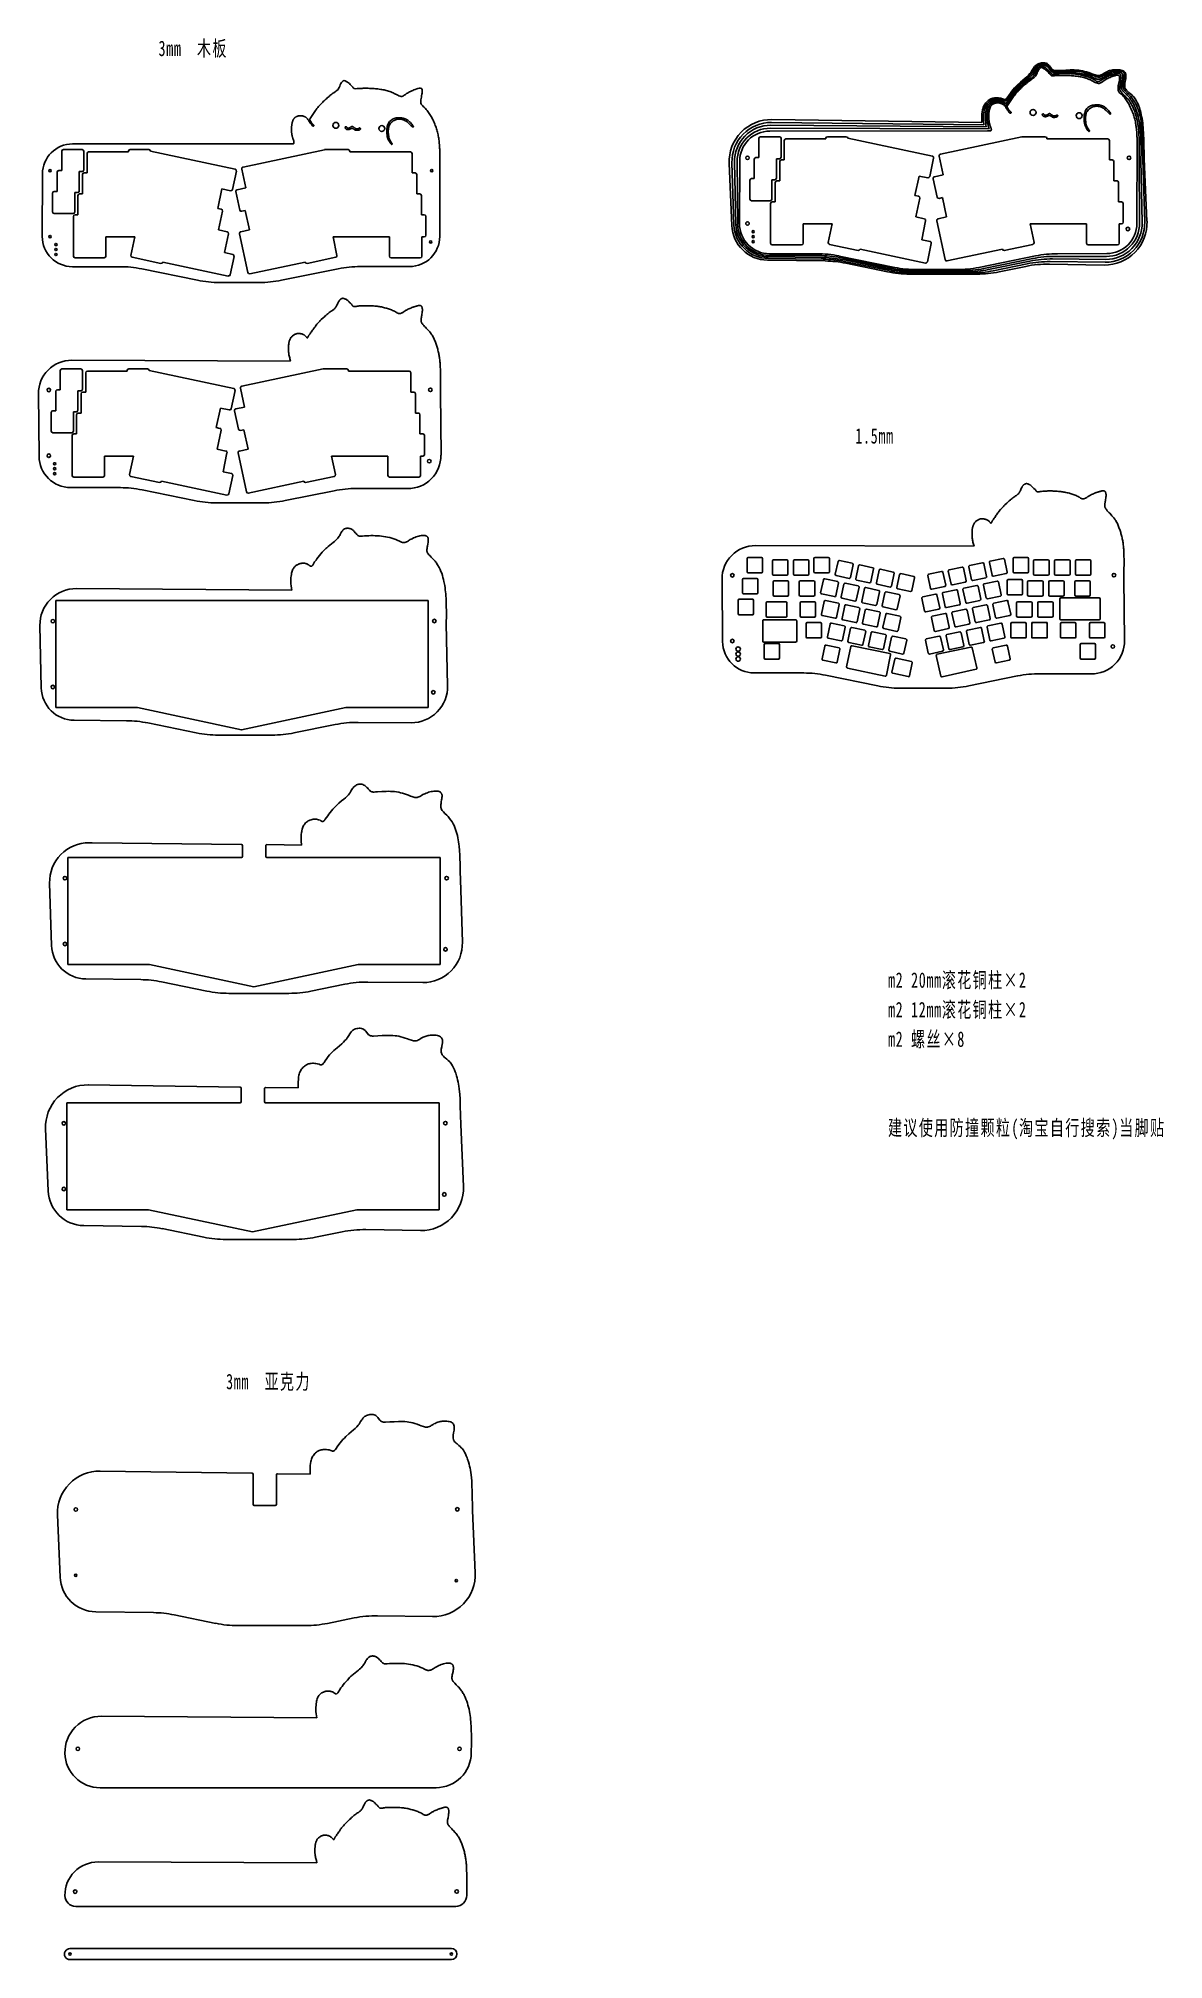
# Model space of a CAD drawing. Extents: x 1237 to 2260, y -732 to 1015.
import ezdxf

# ---------------------------------------------------------------- set-up
doc = ezdxf.new("R2010")
doc.units = 0
doc.layers.add('尺寸线层', color=3, linetype='Continuous', lineweight=18)
doc.styles.add('标准', font='', dxfattribs={"width": 0.667})
doc.styles.get('标准').set_extended_font_data('宋体')

msp = doc.modelspace()

# ---------------------------------------------------------------- texts
at = {"layer": '尺寸线层', "char_height": 14, "attachment_point": 1, "line_spacing_factor": 1.15057, "style": '标准'}
for s, insert, width in [('{\\T1.1;3mm  木板}', (1346.6, 1012.5), 161.98), ('{\\T1.1;1.5mm}', (1979.8, 660.2), 161.98), ('{\\T1.1;m2 20mm滚花铜柱×2\\Pm2 12mm滚花铜柱×2\\Pm2 螺丝×8\\P\\P\\P建议使用防撞颗粒(淘宝自行搜索)当脚贴}', (2009.5, 165.4), 260.724), ('{\\T1.1;3mm  亚克力}', (1408, -199.6), 161.98)]:
    msp.add_mtext(s, dxfattribs=dict(at, insert=insert, width=width))

# ---------------------------------------------------------------- linework, layer by layer
for p, q in [((2100, 930.4), (1902.1, 930.3)), ((2101.4, 932.3), (1902.6, 933)), ((1903.1, 935.6), (2098.8, 934.2)), ((1903.7, 938.2), (2096.6, 936.1)), ((1904, 940.8), (2094.7, 938.1)), ((1466.4, 918.7), (1268.5, 918.6)), ((1602.3, 910.4), (1602.1, 834.5)), ((2235.9, 922.1), (2235.7, 846.3)), ((1240.9, 834.4), (1241.1, 891.2)), ((1867.6, 844.5), (1865.1, 900.9)), ((1869.5, 844.9), (1867.7, 901.5)), ((1871.2, 845.3), (1870, 902)), ((1872.9, 845.7), (1872.3, 902.5)), ((1874.5, 846.2), (1874.7, 902.9)), ((2237.6, 903.5), (2238.1, 846.7)), ((2239.3, 903.9), (2240.5, 847.2)), ((2241, 904.4), (2242.8, 847.8)), ((2242.4, 904.9), (2244.8, 848.4)), ((1311.2, 807), (1268.3, 807)), ((1331.4, 805), (1382, 794.6)), ((1509.9, 805.1), (1458.3, 794.6)), ((1529.9, 807.1), (1574.7, 807.1)), ((1900, 812.9), (1952.4, 812.2)), ((1900.7, 814.4), (1950.5, 813.8)), ((1901.1, 815.8), (1948.7, 815.4)), ((1901.5, 817.3), (1946.7, 817.1)), ((1944.9, 818.8), (1901.9, 818.8)), ((1965, 816.7), (2015.6, 806.3)), ((1966.5, 815.1), (2013.9, 805.4)), ((1968.1, 813.4), (2012.1, 804.4)), ((1969.6, 811.8), (2010.6, 803.4)), ((1971.1, 810.1), (2008.9, 802.4)), ((2035.7, 804.3), (2072, 804.3)), ((2143.6, 816.8), (2091.9, 806.3)), ((2141, 814.4), (2096.5, 805.3)), ((2138.4, 812), (2100.9, 804.3)), ((2135.9, 809.6), (2105.1, 803.3)), ((2134.7, 807.3), (2110.5, 802.3)), ((2205.9, 808.5), (2156.1, 809.3)), ((2206.8, 811.1), (2156.9, 811.6)), ((2207.4, 813.6), (2159.1, 814)), ((2207.9, 816.2), (2161.3, 816.4)), ((2163.5, 818.8), (2208.3, 818.9)), ((1402.1, 792.6), (1438.3, 792.6)), ((2029, 800.3), (2090.5, 800.3)), ((2030.7, 801.3), (2085.2, 801.3)), ((2032.2, 802.3), (2081, 802.3)), ((2034, 803.3), (2076.6, 803.3)), ((1466.5, 721.2), (1267.7, 721.9)), ((1238, 634.7), (1237.5, 691.4)), ((1602.7, 692.4), (1603.3, 635.6)), ((1266.7, 606.2), (1311.9, 606.1)), ((1331.6, 604), (1379, 594.3)), ((1506.1, 603.3), (1461.7, 594.3)), ((1573, 605.2), (1526.4, 605.3)), ((1399.2, 592.3), (1441.7, 592.3)), ((2087.7, 552.8), (1888.9, 553.4)), ((1271.9, 514.3), (1467.6, 512.9)), ((1859.2, 466.2), (1858.7, 523)), ((2223.9, 523.9), (2224.4, 467.2)), ((1899.7, 502.4), (1916.7, 502.4)), ((2165.5, 504.8), (2165.5, 486.9)), ((2202.3, 504.8), (2202.3, 486.9)), ((1240, 424.1), (1238.8, 480.8)), ((1608.1, 482.6), (1609.3, 426)), ((1896.6, 486), (1925.5, 486)), ((1899.7, 488.4), (1916.7, 488.4)), ((2167.3, 483.4), (2179.3, 483.4)), ((2193.5, 483.4), (2205.5, 483.4)), ((2206.5, 482.4), (2206.5, 470.4)), ((1896.6, 465.7), (1925.5, 465.7)), ((1976.9, 462.4), (2011.2, 455.3)), ((2086, 460.4), (2090.3, 442.2)), ((2167.3, 469.4), (2179.3, 469.4)), ((2193.5, 469.4), (2205.5, 469.4)), ((1887.8, 437.8), (1933.1, 437.6)), ((1972.7, 442.1), (2007, 434.8)), ((2011.9, 454.1), (2008.2, 435.6)), ((2053.4, 453.5), (2057.4, 434.8)), ((2058.6, 434.1), (2089.5, 441)), ((2194.2, 436.7), (2147.6, 436.9)), ((1952.8, 435.6), (2000.2, 425.8)), ((2020.3, 423.8), (2062.9, 423.8)), ((2127.3, 434.9), (2082.9, 425.8)), ((1269.9, 394.6), (1317.5, 394.2)), ((1336.9, 392.2), (1380.9, 383.1)), ((1507.2, 390.7), (1469.7, 383.1)), ((1576.2, 392.4), (1527.9, 392.7)), ((1401, 381.1), (1449.8, 381.1)), ((1286.2, 283.2), (1283.6, 283.2)), ((1286.2, 283.2), (1421.9, 281.7)), ((1422.9, 280.7), (1422.9, 270.7)), ((1444, 280.5), (1444, 270.7)), ((1445, 281.5), (1476.4, 281.1)), ((1249.4, 189.9), (1247.6, 246.5)), ((1620.9, 249.4), (1622.7, 192.8)), ((1280.6, 159.4), (1330.4, 158.8)), ((1349.4, 156.8), (1390.5, 148.4)), ((1410.6, 146.3), (1465.1, 146.3)), ((1515.8, 154.6), (1485, 148.4)), ((1586.7, 156.1), (1536.8, 156.6)), ((1282.8, 63), (1420.8, 61.1)), ((1421.8, 60.1), (1421.8, 47.9)), ((1442.9, 59.7), (1442.9, 47.9)), ((1443.9, 60.7), (1473.5, 60.3)), ((1246.4, -33.3), (1244, 23.2)), ((1621.2, 27.1), (1623.6, -29.3)), ((1278.8, -64.8), (1331.2, -65.6)), ((1349.9, -67.6), (1387.7, -75.4)), ((1584.8, -69.2), (1534.9, -68.5)), ((1407.8, -77.4), (1469.4, -77.4)), ((1513.5, -70.5), (1489.3, -75.4)), ((1293.6, -288.1), (1431.7, -290)), ((1432.6, -291), (1432.6, -318.2)), ((1453.7, -291.4), (1453.7, -318.2)), ((1454.8, -290.4), (1484.3, -290.8)), ((1257.2, -384.4), (1254.8, -327.9)), ((1433.6, -319.2), (1452.7, -319.2)), ((1632, -324), (1634.4, -380.4)), ((1289.6, -415.9), (1342, -416.7)), ((1360.7, -418.7), (1398.6, -426.5)), ((1418.7, -428.5), (1480.2, -428.5)), ((1524.3, -421.6), (1500.1, -426.5)), ((1595.6, -420.3), (1545.7, -419.6)), ((1294.7, -511), (1490.3, -512.4)), ((1490.5, -644.1), (1291.7, -643.4)), ((1266.1, -722.2), (1612.8, -722.1)), ((1266.1, -732.2), (1612.8, -732.1))]:
    msp.add_line(p, q)
at = {"color": 7, "linetype": 'Continuous', "lineweight": 25}
for p, q in [((1258.6, 912), (1258.6, 894.4)), ((1258.6, 912), (1258.6, 894.4)), ((1277.1, 913.5), (1260.1, 913.5)), ((1277.1, 913.5), (1260.1, 913.5)), ((1278.6, 894.9), (1278.6, 912)), ((1278.6, 894.9), (1278.6, 912)), ((1281.6, 909.8), (1281.6, 892.3)), ((1281.6, 909.8), (1281.6, 892.3)), ((1319.3, 911.3), (1283.1, 911.3)), ((1319.3, 911.3), (1283.1, 911.3)), ((1319.3, 912), (1319.3, 911.3)), ((1319.3, 912), (1319.3, 911.3)), ((1337.8, 913.5), (1320.8, 913.5)), ((1337.8, 913.5), (1320.8, 913.5)), ((1339.3, 912), (1339.3, 912)), ((1416.1, 895.6), (1339.3, 912)), ((1339.3, 912), (1339.3, 912)), ((1416.1, 895.6), (1339.3, 912)), ((1497.4, 913.3), (1423.4, 897.6)), ((1497.4, 913.3), (1423.4, 897.6)), ((1500.2, 913.5), (1497.6, 913.4)), ((1500.2, 913.5), (1497.6, 913.4)), ((1518.8, 913.5), (1500.3, 913.5)), ((1518.8, 913.5), (1500.3, 913.5)), ((1520.3, 911.3), (1520.3, 912)), ((1520.3, 911.3), (1520.3, 912)), ((1575.5, 911.3), (1520.3, 911.3)), ((1575.5, 911.3), (1520.3, 911.3)), ((1577, 892.3), (1577, 909.8)), ((1577, 892.3), (1577, 909.8)), ((1892.2, 923.7), (1892.2, 906.2)), ((1892.2, 923.7), (1892.2, 906.2)), ((1910.8, 925.2), (1893.7, 925.2)), ((1910.8, 925.2), (1893.7, 925.2)), ((1912.3, 906.6), (1912.3, 923.7)), ((1912.3, 906.6), (1912.3, 923.7)), ((1915.2, 921.6), (1915.2, 904)), ((1915.2, 921.6), (1915.2, 904)), ((1952.9, 923.1), (1916.7, 923.1)), ((1952.9, 923.1), (1916.7, 923.1)), ((1952.9, 923.7), (1952.9, 923.1)), ((1952.9, 923.7), (1952.9, 923.1)), ((1971.5, 925.2), (1954.4, 925.2)), ((1971.5, 925.2), (1954.4, 925.2)), ((1973, 923.7), (1973, 923.7)), ((2049.8, 907.4), (1973, 923.7)), ((1973, 923.7), (1973, 923.7)), ((2049.8, 907.4), (1973, 923.7)), ((2131, 925.1), (2057.1, 909.4)), ((2131, 925.1), (2057.1, 909.4)), ((2133.8, 925.2), (2131.3, 925.1)), ((2133.8, 925.2), (2131.3, 925.1)), ((2152.4, 925.2), (2133.9, 925.2)), ((2152.4, 925.2), (2133.9, 925.2)), ((2153.9, 923.1), (2153.9, 923.7)), ((2153.9, 923.1), (2153.9, 923.7)), ((2209.2, 923.1), (2153.9, 923.1)), ((2209.2, 923.1), (2153.9, 923.1)), ((2210.7, 904), (2210.7, 921.6)), ((2210.7, 904), (2210.7, 921.6)), ((1254.4, 892.9), (1254.4, 875.4)), ((1254.4, 892.9), (1254.4, 875.4)), ((1258.6, 894.4), (1255.9, 894.4)), ((1258.6, 894.4), (1255.9, 894.4)), ((1274.5, 893.4), (1277.1, 893.4)), ((1274.5, 875.8), (1274.5, 893.4)), ((1274.5, 893.4), (1277.1, 893.4)), ((1274.5, 875.8), (1274.5, 893.4)), ((1281.6, 892.3), (1278.9, 892.3)), ((1281.6, 892.3), (1278.9, 892.3)), ((1413.7, 877.2), (1417.3, 893.8)), ((1413.7, 877.2), (1417.3, 893.8)), ((1422.3, 895.8), (1425.9, 878.7)), ((1422.3, 895.8), (1425.9, 878.7)), ((1579.7, 892.3), (1577, 892.3)), ((1579.7, 892.3), (1577, 892.3)), ((1888, 904.7), (1888, 887.1)), ((1888, 904.7), (1888, 887.1)), ((1892.2, 906.2), (1889.5, 906.2)), ((1892.2, 906.2), (1889.5, 906.2)), ((1908.1, 905.1), (1910.8, 905.1)), ((1908.1, 887.6), (1908.1, 905.1)), ((1908.1, 905.1), (1910.8, 905.1)), ((1908.1, 887.6), (1908.1, 905.1)), ((1911.1, 902.5), (1911.1, 885)), ((1911.1, 902.5), (1911.1, 885)), ((1915.2, 904), (1912.6, 904)), ((1915.2, 904), (1912.6, 904)), ((2047.4, 888.9), (2050.9, 905.6)), ((2047.4, 888.9), (2050.9, 905.6)), ((2055.9, 907.6), (2059.6, 890.4)), ((2055.9, 907.6), (2059.6, 890.4)), ((2213.3, 904), (2210.7, 904)), ((2213.3, 904), (2210.7, 904)), ((2214.8, 885), (2214.8, 902.5)), ((2214.8, 885), (2214.8, 902.5)), ((1250.3, 873.9), (1250.3, 856.8)), ((1250.3, 873.9), (1250.3, 856.8)), ((1254.4, 875.4), (1251.8, 875.4)), ((1254.4, 875.4), (1251.8, 875.4)), ((1270.4, 874.3), (1273, 874.3)), ((1270.4, 856.8), (1270.4, 874.3)), ((1270.4, 874.3), (1273, 874.3)), ((1270.4, 856.8), (1270.4, 874.3)), ((1277.4, 890.8), (1277.4, 873.2)), ((1277.4, 890.8), (1277.4, 873.2)), ((1400.4, 860), (1404.1, 877.7)), ((1400.4, 860), (1404.1, 877.7)), ((1404.1, 877.7), (1412, 876)), ((1404.1, 877.7), (1412, 876)), ((1416.9, 875.2), (1420.5, 858.5)), ((1416.9, 875.2), (1420.5, 858.5)), ((1425.9, 878.7), (1418.1, 877)), ((1425.9, 878.7), (1418.1, 877)), ((1581.2, 873.2), (1581.2, 890.8)), ((1581.2, 873.2), (1581.2, 890.8)), ((1884, 885.6), (1884, 868.5)), ((1884, 885.6), (1884, 868.5)), ((1888, 887.1), (1885.5, 887.1)), ((1888, 887.1), (1885.5, 887.1)), ((1904, 886.1), (1906.6, 886.1)), ((1904, 868.5), (1904, 886.1)), ((1904, 886.1), (1906.6, 886.1)), ((1904, 868.5), (1904, 886.1)), ((1907, 883.5), (1907, 865.9)), ((1907, 883.5), (1907, 865.9)), ((1911.1, 885), (1908.5, 885)), ((1911.1, 885), (1908.5, 885)), ((2034, 871.8), (2037.8, 889.4)), ((2034, 871.8), (2037.8, 889.4)), ((2037.8, 889.4), (2045.6, 887.8)), ((2037.8, 889.4), (2045.6, 887.8)), ((2050.6, 887), (2054.1, 870.3)), ((2050.6, 887), (2054.1, 870.3)), ((2059.6, 890.4), (2051.7, 888.7)), ((2059.6, 890.4), (2051.7, 888.7)), ((2217.6, 885), (2214.8, 885)), ((2217.6, 885), (2214.8, 885)), ((2219.1, 865.9), (2219.1, 883.5)), ((2219.1, 865.9), (2219.1, 883.5)), ((1273.4, 871.7), (1273.4, 854.2)), ((1273.4, 871.7), (1273.4, 854.2)), ((1277.4, 873.2), (1274.9, 873.2)), ((1277.4, 873.2), (1274.9, 873.2)), ((1403.6, 859.3), (1400.4, 860)), ((1403.6, 859.3), (1400.4, 860)), ((1401.1, 840.4), (1404.7, 857.6)), ((1401.1, 840.4), (1404.7, 857.6)), ((1422.3, 857.4), (1425.4, 858)), ((1422.3, 857.4), (1425.4, 858)), ((1425.4, 858), (1429.2, 840.4)), ((1425.4, 858), (1429.2, 840.4)), ((1584, 873.2), (1581.2, 873.2)), ((1584, 873.2), (1581.2, 873.2)), ((1585.5, 854.2), (1585.5, 871.7)), ((1585.5, 854.2), (1585.5, 871.7)), ((1885.5, 867), (1902.5, 867)), ((1885.5, 867), (1902.5, 867)), ((1902.8, 864.4), (1902.8, 828.3)), ((1902.8, 864.4), (1902.8, 828.3)), ((1907, 865.9), (1904.3, 865.9)), ((1907, 865.9), (1904.3, 865.9)), ((2037.2, 871.1), (2034, 871.8)), ((2037.2, 871.1), (2034, 871.8)), ((2034.7, 852.2), (2038.4, 869.3)), ((2034.7, 852.2), (2038.4, 869.3)), ((2055.9, 869.1), (2059.1, 869.8)), ((2055.9, 869.1), (2059.1, 869.8)), ((2059.1, 869.8), (2062.8, 852.2)), ((2059.1, 869.8), (2062.8, 852.2)), ((2221.8, 865.9), (2219.1, 865.9)), ((2221.8, 865.9), (2219.1, 865.9)), ((2223.3, 847.4), (2223.3, 864.4)), ((2223.3, 847.4), (2223.3, 864.4)), ((1251.8, 855.3), (1268.9, 855.3)), ((1251.8, 855.3), (1268.9, 855.3)), ((1269.2, 852.7), (1269.2, 816.6)), ((1269.2, 852.7), (1269.2, 816.6)), ((1273.4, 854.2), (1270.7, 854.2)), ((1273.4, 854.2), (1270.7, 854.2)), ((1408.9, 838.7), (1401.1, 840.4)), ((1408.9, 838.7), (1401.1, 840.4)), ((1429.2, 840.4), (1421.3, 838.7)), ((1429.2, 840.4), (1421.3, 838.7)), ((1588.1, 854.2), (1585.5, 854.2)), ((1588.1, 854.2), (1585.5, 854.2)), ((1589.6, 835.6), (1589.6, 852.7)), ((1589.6, 835.6), (1589.6, 852.7)), ((1932.4, 845.9), (1958.7, 845.9)), ((1932.4, 828.3), (1932.4, 845.9)), ((1932.4, 845.9), (1958.7, 845.9)), ((1932.4, 828.3), (1932.4, 845.9)), ((1958.7, 845.9), (1955.2, 829.1)), ((1958.7, 845.9), (1955.2, 829.1)), ((2042.5, 850.5), (2034.7, 852.2)), ((2042.5, 850.5), (2034.7, 852.2)), ((2040.1, 831.5), (2043.7, 848.7)), ((2040.1, 831.5), (2043.7, 848.7)), ((2053.8, 848.7), (2061.3, 813.4)), ((2053.8, 848.7), (2061.3, 813.4)), ((2062.8, 852.2), (2055, 850.5)), ((2062.8, 852.2), (2055, 850.5)), ((2138.8, 845.9), (2190, 845.9)), ((2142.4, 829.1), (2138.8, 845.9)), ((2138.8, 845.9), (2190, 845.9)), ((2142.4, 829.1), (2138.8, 845.9)), ((2190, 845.9), (2190, 828.3)), ((2190, 845.9), (2190, 828.3)), ((2219.6, 845.9), (2219.6, 828.3)), ((2219.6, 845.9), (2221.8, 845.9)), ((2219.6, 845.9), (2219.6, 828.3)), ((2219.6, 845.9), (2221.8, 845.9)), ((1298.8, 834.1), (1325.1, 834.1)), ((1298.8, 816.6), (1298.8, 834.1)), ((1298.8, 834.1), (1325.1, 834.1)), ((1298.8, 816.6), (1298.8, 834.1)), ((1325.1, 834.1), (1321.5, 817.3)), ((1325.1, 834.1), (1321.5, 817.3)), ((1406.4, 819.8), (1410.1, 837)), ((1406.4, 819.8), (1410.1, 837)), ((1420.2, 837), (1427.7, 801.6)), ((1420.2, 837), (1427.7, 801.6)), ((1505.2, 834.1), (1556.4, 834.1)), ((1508.7, 817.3), (1505.2, 834.1)), ((1505.2, 834.1), (1556.4, 834.1)), ((1508.7, 817.3), (1505.2, 834.1)), ((1556.4, 834.1), (1556.4, 816.5)), ((1556.4, 834.1), (1556.4, 816.5)), ((1586, 834.1), (1586, 816.5)), ((1586, 834.1), (1588.1, 834.1)), ((1586, 834.1), (1586, 816.5)), ((1586, 834.1), (1588.1, 834.1)), ((1904.3, 826.8), (1930.9, 826.8)), ((1904.3, 826.8), (1930.9, 826.8)), ((1956.3, 827.3), (1982.3, 821.8)), ((1956.3, 827.3), (1982.3, 821.8)), ((1984.1, 822.9), (2043.5, 810.3)), ((1984.1, 822.9), (1984.1, 822.9)), ((1984.1, 822.9), (2043.5, 810.3)), ((1984.1, 822.9), (1984.1, 822.9)), ((2047.7, 829.9), (2040.1, 831.5)), ((2047.7, 829.9), (2040.1, 831.5)), ((2045.3, 811.4), (2048.8, 828.1)), ((2045.3, 811.4), (2048.8, 828.1)), ((2063.1, 812.2), (2113.4, 822.9)), ((2063.1, 812.2), (2113.4, 822.9)), ((2115.2, 821.8), (2141.2, 827.3)), ((2115.2, 821.8), (2141.2, 827.3)), ((2191.5, 826.8), (2218.1, 826.8)), ((2191.5, 826.8), (2218.1, 826.8)), ((1270.7, 815.1), (1297.3, 815.1)), ((1270.7, 815.1), (1297.3, 815.1)), ((1322.7, 815.5), (1348.7, 810)), ((1322.7, 815.5), (1348.7, 810)), ((1350.5, 811.2), (1409.9, 798.5)), ((1350.5, 811.2), (1350.5, 811.2)), ((1350.5, 811.2), (1409.9, 798.5)), ((1350.5, 811.2), (1350.5, 811.2)), ((1414, 818.2), (1406.4, 819.8)), ((1414, 818.2), (1406.4, 819.8)), ((1411.7, 799.7), (1415.2, 816.4)), ((1411.7, 799.7), (1415.2, 816.4)), ((1429.5, 800.5), (1479.8, 811.2)), ((1429.5, 800.5), (1479.8, 811.2)), ((1481.6, 810), (1507.6, 815.5)), ((1481.6, 810), (1507.6, 815.5)), ((1557.9, 815), (1584.5, 815)), ((1557.9, 815), (1584.5, 815)), ((1257.3, 712.6), (1257.3, 695.1)), ((1257.3, 712.6), (1257.3, 695.1)), ((1275.9, 714.1), (1258.8, 714.1)), ((1275.9, 714.1), (1258.8, 714.1)), ((1277.4, 695.6), (1277.4, 712.6)), ((1277.4, 695.6), (1277.4, 712.6)), ((1280.4, 710.5), (1280.4, 693)), ((1280.4, 710.5), (1280.4, 693)), ((1318.1, 712), (1281.9, 712)), ((1318.1, 712), (1281.9, 712)), ((1318.1, 712.6), (1318.1, 712)), ((1318.1, 712.6), (1318.1, 712)), ((1336.6, 714.1), (1319.6, 714.1)), ((1336.6, 714.1), (1319.6, 714.1)), ((1338.1, 712.6), (1338.1, 712.6)), ((1414.9, 696.3), (1338.1, 712.6)), ((1338.1, 712.6), (1338.1, 712.6)), ((1414.9, 696.3), (1338.1, 712.6)), ((1496.1, 714), (1422.2, 698.3)), ((1496.1, 714), (1422.2, 698.3)), ((1499, 714.1), (1496.4, 714)), ((1499, 714.1), (1496.4, 714)), ((1517.6, 714.1), (1499, 714.1)), ((1517.6, 714.1), (1499, 714.1)), ((1519.1, 712), (1519.1, 712.6)), ((1519.1, 712), (1519.1, 712.6)), ((1574.3, 712), (1519.1, 712)), ((1574.3, 712), (1519.1, 712)), ((1575.8, 693), (1575.8, 710.5)), ((1575.8, 693), (1575.8, 710.5)), ((1253.2, 693.6), (1253.2, 676)), ((1253.2, 693.6), (1253.2, 676)), ((1257.3, 695.1), (1254.7, 695.1)), ((1257.3, 695.1), (1254.7, 695.1)), ((1273.2, 694.1), (1275.9, 694.1)), ((1273.2, 676.5), (1273.2, 694.1)), ((1273.2, 694.1), (1275.9, 694.1)), ((1273.2, 676.5), (1273.2, 694.1)), ((1276.2, 691.5), (1276.2, 673.9)), ((1276.2, 691.5), (1276.2, 673.9)), ((1280.4, 693), (1277.7, 693)), ((1280.4, 693), (1277.7, 693)), ((1412.5, 677.8), (1416.1, 694.5)), ((1412.5, 677.8), (1416.1, 694.5)), ((1421, 696.5), (1424.7, 679.3)), ((1421, 696.5), (1424.7, 679.3)), ((1578.5, 693), (1575.8, 693)), ((1578.5, 693), (1575.8, 693)), ((1580, 673.9), (1580, 691.5)), ((1580, 673.9), (1580, 691.5)), ((1249.1, 674.5), (1249.1, 657.5)), ((1249.1, 674.5), (1249.1, 657.5)), ((1253.2, 676), (1250.6, 676)), ((1253.2, 676), (1250.6, 676)), ((1269.2, 675), (1271.7, 675)), ((1269.2, 657.5), (1269.2, 675)), ((1269.2, 675), (1271.7, 675)), ((1269.2, 657.5), (1269.2, 675)), ((1272.1, 672.4), (1272.1, 654.9)), ((1272.1, 672.4), (1272.1, 654.9)), ((1276.2, 673.9), (1273.6, 673.9)), ((1276.2, 673.9), (1273.6, 673.9)), ((1399.1, 660.7), (1402.9, 678.4)), ((1399.1, 660.7), (1402.9, 678.4)), ((1402.9, 678.4), (1410.7, 676.7)), ((1402.9, 678.4), (1410.7, 676.7)), ((1415.7, 675.9), (1419.2, 659.2)), ((1415.7, 675.9), (1419.2, 659.2)), ((1424.7, 679.3), (1416.9, 677.7)), ((1424.7, 679.3), (1416.9, 677.7)), ((1582.7, 673.9), (1580, 673.9)), ((1582.7, 673.9), (1580, 673.9)), ((1584.2, 654.9), (1584.2, 672.4)), ((1584.2, 654.9), (1584.2, 672.4)), ((1250.6, 656), (1267.7, 656)), ((1250.6, 656), (1267.7, 656)), ((1268, 653.4), (1268, 617.2)), ((1268, 653.4), (1268, 617.2)), ((1272.1, 654.9), (1269.5, 654.9)), ((1272.1, 654.9), (1269.5, 654.9)), ((1402.3, 660), (1399.1, 660.7)), ((1402.3, 660), (1399.1, 660.7)), ((1399.8, 641.1), (1403.5, 658.3)), ((1399.8, 641.1), (1403.5, 658.3)), ((1421, 658.1), (1424.2, 658.7)), ((1421, 658.1), (1424.2, 658.7)), ((1424.2, 658.7), (1428, 641.1)), ((1424.2, 658.7), (1428, 641.1)), ((1586.9, 654.9), (1584.2, 654.9)), ((1586.9, 654.9), (1584.2, 654.9)), ((1588.4, 636.3), (1588.4, 653.4)), ((1588.4, 636.3), (1588.4, 653.4)), ((1297.6, 634.8), (1323.9, 634.8)), ((1297.6, 617.2), (1297.6, 634.8)), ((1297.6, 634.8), (1323.9, 634.8)), ((1297.6, 617.2), (1297.6, 634.8)), ((1323.9, 634.8), (1320.3, 618)), ((1323.9, 634.8), (1320.3, 618)), ((1407.7, 639.4), (1399.8, 641.1)), ((1407.7, 639.4), (1399.8, 641.1)), ((1405.2, 620.5), (1408.8, 637.6)), ((1405.2, 620.5), (1408.8, 637.6)), ((1419, 637.6), (1426.5, 602.3)), ((1419, 637.6), (1426.5, 602.3)), ((1428, 641.1), (1420.1, 639.4)), ((1428, 641.1), (1420.1, 639.4)), ((1503.9, 634.8), (1555.1, 634.8)), ((1507.5, 618), (1503.9, 634.8)), ((1503.9, 634.8), (1555.1, 634.8)), ((1507.5, 618), (1503.9, 634.8)), ((1555.1, 634.8), (1555.1, 617.2)), ((1555.1, 634.8), (1555.1, 617.2)), ((1584.7, 634.8), (1584.7, 617.2)), ((1584.7, 634.8), (1586.9, 634.8)), ((1584.7, 634.8), (1584.7, 617.2)), ((1584.7, 634.8), (1586.9, 634.8)), ((1269.5, 615.7), (1296.1, 615.7)), ((1269.5, 615.7), (1296.1, 615.7)), ((1321.5, 616.2), (1347.5, 610.7)), ((1321.5, 616.2), (1347.5, 610.7)), ((1349.2, 611.9), (1408.6, 599.2)), ((1349.2, 611.9), (1349.2, 611.9)), ((1349.2, 611.9), (1408.6, 599.2)), ((1349.2, 611.9), (1349.2, 611.9)), ((1412.8, 618.9), (1405.2, 620.5)), ((1412.8, 618.9), (1405.2, 620.5)), ((1410.4, 600.4), (1414, 617.1)), ((1410.4, 600.4), (1414, 617.1)), ((1428.2, 601.2), (1478.6, 611.9)), ((1428.2, 601.2), (1478.6, 611.9)), ((1480.3, 610.7), (1506.3, 616.2)), ((1480.3, 610.7), (1506.3, 616.2)), ((1556.6, 615.7), (1583.2, 615.7)), ((1556.6, 615.7), (1583.2, 615.7)), ((1881.5, 541.7), (1881.5, 529.7)), ((1881.5, 541.7), (1881.5, 529.7)), ((1881.5, 541.7), (1881.5, 529.7)), ((1894.5, 542.7), (1882.5, 542.7)), ((1894.5, 542.7), (1882.5, 542.7)), ((1894.5, 542.7), (1882.5, 542.7)), ((1895.5, 529.7), (1895.5, 541.7)), ((1895.5, 529.7), (1895.5, 541.7)), ((1895.5, 529.7), (1895.5, 541.7)), ((1942.2, 541.7), (1942.2, 529.7)), ((1955.2, 542.7), (1943.2, 542.7)), ((1956.2, 529.7), (1956.2, 541.7)), ((2114.1, 541.8), (2102.3, 539.3)), ((2123.2, 541.7), (2123.2, 529.7)), ((2136.2, 542.7), (2124.2, 542.7)), ((2137.2, 529.7), (2137.2, 541.7)), ((1882.5, 528.7), (1894.5, 528.7)), ((1882.5, 528.7), (1894.5, 528.7)), ((1882.5, 528.7), (1894.5, 528.7)), ((1904.5, 539.5), (1904.5, 527.5)), ((1917.5, 540.5), (1905.5, 540.5)), ((1905.5, 526.5), (1917.5, 526.5)), ((1918.5, 527.5), (1918.5, 539.5)), ((1923.6, 539.5), (1923.6, 527.5)), ((1936.6, 540.5), (1924.6, 540.5)), ((1924.6, 526.5), (1936.6, 526.5)), ((1937.6, 527.5), (1937.6, 539.5)), ((1943.2, 528.7), (1955.2, 528.7)), ((1964.1, 539), (1961.6, 527.3)), ((1962.4, 526.1), (1974.1, 523.6)), ((1977, 537.3), (1965.3, 539.8)), ((1975.3, 524.4), (1977.8, 536.1)), ((1982.7, 535.1), (1980.3, 523.3)), ((1995.7, 533.3), (1983.9, 535.8)), ((1993.9, 520.4), (1996.4, 532.2)), ((2001.4, 531.1), (1998.9, 519.4)), ((2014.3, 529.4), (2002.6, 531.9)), ((2012.6, 516.5), (2015.1, 528.2)), ((2020, 527.1), (2017.5, 515.4)), ((2032.9, 525.4), (2021.2, 527.9)), ((2031.2, 512.5), (2033.7, 524.2)), ((2045.7, 526.2), (2048.2, 514.5)), ((2058.2, 529.9), (2046.4, 527.4)), ((2061.9, 517.4), (2059.4, 529.1)), ((2064.3, 530.2), (2066.8, 518.4)), ((2076.8, 533.9), (2065.1, 531.4)), ((2080.5, 521.3), (2078, 533.1)), ((2082.9, 534.1), (2085.4, 522.4)), ((2095.5, 537.8), (2083.7, 535.3)), ((2086.6, 521.6), (2098.4, 524.1)), ((2099.1, 525.3), (2096.6, 537)), ((2101.6, 538.1), (2104.1, 526.4)), ((2105.3, 525.6), (2117, 528.1)), ((2117.8, 529.3), (2115.3, 541)), ((2124.2, 528.7), (2136.2, 528.7)), ((2141.8, 539.5), (2141.8, 527.5)), ((2154.8, 540.5), (2142.8, 540.5)), ((2142.8, 526.5), (2154.8, 526.5)), ((2155.8, 527.5), (2155.8, 539.5)), ((2160.9, 539.5), (2160.9, 527.5)), ((2160.9, 539.5), (2160.9, 527.5)), ((2173.9, 540.5), (2161.9, 540.5)), ((2161.9, 526.5), (2173.9, 526.5)), ((2174.9, 527.5), (2174.9, 539.5)), ((2179.9, 539.5), (2179.9, 527.5)), ((2192.9, 540.5), (2180.9, 540.5)), ((2180.9, 526.5), (2192.9, 526.5)), ((2193.9, 527.5), (2193.9, 539.5)), ((2193.9, 527.5), (2193.9, 539.5)), ((1877.3, 522.6), (1877.3, 510.6)), ((1877.3, 522.6), (1877.3, 510.6)), ((1877.3, 522.6), (1877.3, 510.6)), ((1890.3, 523.6), (1878.3, 523.6)), ((1890.3, 523.6), (1878.3, 523.6)), ((1890.3, 523.6), (1878.3, 523.6)), ((1878.3, 509.6), (1890.3, 509.6)), ((1878.3, 509.6), (1890.3, 509.6)), ((1878.3, 509.6), (1890.3, 509.6)), ((1891.3, 510.6), (1891.3, 522.6)), ((1891.3, 510.6), (1891.3, 522.6)), ((1891.3, 510.6), (1891.3, 522.6)), ((1905.1, 520.5), (1905.1, 508.5)), ((1918.1, 521.5), (1906.1, 521.5)), ((1906.1, 507.5), (1918.1, 507.5)), ((1919.1, 508.5), (1919.1, 520.5)), ((1928.9, 520.5), (1928.9, 508.5)), ((1941.9, 521.5), (1929.9, 521.5)), ((1929.9, 507.5), (1941.9, 507.5)), ((1942.9, 508.5), (1942.9, 520.5)), ((1950.8, 522.4), (1948.3, 510.6)), ((1949.1, 509.5), (1960.8, 507)), ((1963.8, 520.7), (1952, 523.1)), ((1962, 507.7), (1964.5, 519.5)), ((1969.5, 518.4), (1967, 506.7)), ((1982.4, 516.7), (1970.7, 519.2)), ((1980.7, 503.8), (1983.2, 515.5)), ((1981, 522.1), (1992.8, 519.6)), ((1988.1, 514.5), (1985.6, 502.7)), ((2001, 512.7), (1989.3, 515.2)), ((1999.3, 499.8), (2001.8, 511.5)), ((1999.7, 518.2), (2011.4, 515.7)), ((2006.7, 510.5), (2004.2, 498.8)), ((2019.7, 508.8), (2007.9, 511.3)), ((2017.9, 495.8), (2020.4, 507.6)), ((2018.3, 514.2), (2030, 511.7)), ((2052.8, 509.3), (2041.1, 506.8)), ((2049.4, 513.7), (2061.1, 516.2)), ((2056.5, 496.8), (2054, 508.5)), ((2058.9, 509.6), (2061.4, 497.8)), ((2071.5, 513.2), (2059.7, 510.8)), ((2068, 517.7), (2079.7, 520.2)), ((2075.1, 500.7), (2072.6, 512.5)), ((2077.6, 513.5), (2080.1, 501.8)), ((2090.1, 517.2), (2078.4, 514.7)), ((2093.8, 504.7), (2091.3, 516.4)), ((2096.2, 517.5), (2098.7, 505.7)), ((2108.7, 521.2), (2097, 518.7)), ((2099.9, 505), (2111.6, 507.5)), ((2112.4, 508.7), (2109.9, 520.4)), ((2117.8, 521.5), (2117.8, 509.5)), ((2130.8, 522.5), (2118.8, 522.5)), ((2118.8, 508.5), (2130.8, 508.5)), ((2131.8, 509.5), (2131.8, 521.5)), ((2136.4, 520.5), (2136.4, 508.5)), ((2149.4, 521.5), (2137.4, 521.5)), ((2137.4, 507.5), (2149.4, 507.5)), ((2150.4, 508.5), (2150.4, 520.5)), ((2155.5, 520.5), (2155.5, 508.5)), ((2168.5, 521.5), (2156.5, 521.5)), ((2156.5, 507.5), (2168.5, 507.5)), ((2169.5, 508.5), (2169.5, 520.5)), ((2179.3, 520.5), (2179.3, 508.5)), ((2192.3, 521.5), (2180.3, 521.5)), ((2180.3, 507.5), (2192.3, 507.5)), ((2193.3, 508.5), (2193.3, 520.5)), ((1253.2, 406.1), (1253.2, 503.4)), ((1253.2, 503.4), (1591.5, 503.4)), ((1591.5, 503.4), (1591.5, 406.1)), ((1873.3, 503.6), (1873.3, 491.6)), ((1873.3, 503.6), (1873.3, 491.6)), ((1873.3, 503.6), (1873.3, 491.6)), ((1873.3, 503.6), (1873.3, 491.6)), ((1873.3, 503.6), (1873.3, 491.6)), ((1886.3, 504.6), (1874.3, 504.6)), ((1886.3, 504.6), (1874.3, 504.6)), ((1886.3, 504.6), (1874.3, 504.6)), ((1886.3, 504.6), (1874.3, 504.6)), ((1886.3, 504.6), (1874.3, 504.6)), ((1874.3, 490.6), (1886.3, 490.6)), ((1874.3, 490.6), (1886.3, 490.6)), ((1874.3, 490.6), (1886.3, 490.6)), ((1874.3, 490.6), (1886.3, 490.6)), ((1874.3, 490.6), (1886.3, 490.6)), ((1887.3, 491.6), (1887.3, 503.6)), ((1887.3, 491.6), (1887.3, 503.6)), ((1887.3, 491.6), (1887.3, 503.6)), ((1887.3, 491.6), (1887.3, 503.6)), ((1887.3, 491.6), (1887.3, 503.6)), ((1898.7, 501.4), (1898.7, 489.4)), ((1917.7, 489.4), (1917.7, 501.4)), ((1929.6, 501.4), (1929.6, 489.4)), ((1942.6, 502.4), (1930.6, 502.4)), ((1943.6, 489.4), (1943.6, 501.4)), ((1951.5, 502.7), (1949, 491)), ((1949.8, 489.8), (1961.5, 487.3)), ((1964.5, 501), (1952.7, 503.5)), ((1962.7, 488.1), (1965.2, 499.8)), ((1967.7, 505.5), (1979.5, 503)), ((1970.2, 498.8), (1967.7, 487)), ((1983.1, 497.1), (1971.4, 499.6)), ((1981.4, 484.1), (1983.9, 495.9)), ((1988.8, 494.8), (1986.3, 483.1)), ((1986.4, 501.5), (1998.1, 499)), ((2001.7, 493.1), (1990, 495.6)), ((2000, 480.2), (2002.5, 491.9)), ((2007.4, 490.9), (2004.9, 479.1)), ((2005, 497.6), (2016.7, 495.1)), ((2020.4, 489.1), (2008.6, 491.6)), ((2040.3, 505.6), (2042.8, 493.9)), ((2044, 493.1), (2055.7, 495.6)), ((2061.4, 491.6), (2049.7, 489.1)), ((2062.6, 497.1), (2074.4, 499.6)), ((2065.1, 479.1), (2062.6, 490.9)), ((2067.6, 491.9), (2070.1, 480.2)), ((2080.1, 495.6), (2068.3, 493.1)), ((2081.3, 501), (2093, 503.5)), ((2083.8, 483.1), (2081.3, 494.8)), ((2086.2, 495.9), (2088.7, 484.1)), ((2098.7, 499.6), (2087, 497.1)), ((2102.4, 487), (2099.9, 498.8)), ((2104.8, 499.8), (2107.3, 488.1)), ((2117.3, 503.5), (2105.6, 501)), ((2108.5, 487.3), (2120.3, 489.8)), ((2121, 491), (2118.5, 502.7)), ((2126.4, 501.4), (2126.4, 489.4)), ((2139.4, 502.4), (2127.4, 502.4)), ((2140.4, 489.4), (2140.4, 501.4)), ((2145.5, 501.4), (2145.5, 489.4)), ((2158.5, 502.4), (2146.5, 502.4)), ((2159.5, 489.4), (2159.5, 501.4)), ((2201.3, 505.8), (2166.5, 505.8)), ((1895.6, 485), (1895.6, 466.7)), ((1926.5, 466.7), (1926.5, 485)), ((1930.6, 488.4), (1942.6, 488.4)), ((1935, 482.4), (1935, 470.4)), ((1948, 483.4), (1936, 483.4)), ((1949, 470.4), (1949, 482.4)), ((1956.9, 482.1), (1954.4, 470.4)), ((1969.8, 480.4), (1958.1, 482.9)), ((1968.1, 467.5), (1970.6, 479.2)), ((1968.4, 485.9), (1980.2, 483.4)), ((1975.5, 478.2), (1973, 466.4)), ((1988.4, 476.5), (1976.7, 478.9)), ((1986.7, 463.5), (1989.2, 475.3)), ((1987.1, 481.9), (1998.8, 479.4)), ((1994.1, 474.2), (1991.7, 462.5)), ((2007.1, 472.5), (1995.3, 475)), ((2005.7, 477.9), (2017.4, 475.4)), ((2018.6, 476.2), (2021.1, 488)), ((2048.9, 488), (2051.4, 476.2)), ((2052.6, 475.4), (2064.4, 477.9)), ((2074.7, 475), (2063, 472.5)), ((2071.3, 479.4), (2083, 481.9)), ((2078.4, 462.5), (2075.9, 474.2)), ((2080.8, 475.3), (2083.3, 463.5)), ((2093.4, 478.9), (2081.6, 476.5)), ((2089.9, 483.4), (2101.6, 485.9)), ((2097, 466.4), (2094.5, 478.2)), ((2099.5, 479.2), (2102, 467.5)), ((2112, 482.9), (2100.2, 480.4)), ((2115.7, 470.4), (2113.2, 482.1)), ((2121.1, 482.4), (2121.1, 470.4)), ((2134.1, 483.4), (2122.1, 483.4)), ((2127.4, 488.4), (2139.4, 488.4)), ((2135.1, 470.4), (2135.1, 482.4)), ((2140.1, 482.4), (2140.1, 470.4)), ((2153.1, 483.4), (2141.1, 483.4)), ((2146.5, 488.4), (2158.5, 488.4)), ((2154.1, 470.4), (2154.1, 482.4)), ((2166.3, 482.4), (2166.3, 470.4)), ((2166.5, 485.9), (2201.3, 485.9)), ((2180.3, 470.4), (2180.3, 482.4)), ((2192.5, 482.4), (2192.5, 470.4)), ((1896.9, 463.3), (1896.9, 451.3)), ((1909.9, 464.3), (1897.9, 464.3)), ((1910.9, 451.3), (1910.9, 463.3)), ((1936, 469.4), (1948, 469.4)), ((1952.1, 462.1), (1949.6, 450.4)), ((1965, 460.4), (1953.3, 462.9)), ((1955.2, 469.2), (1966.9, 466.7)), ((1963.3, 447.5), (1965.8, 459.2)), ((1975.7, 461.6), (1971.9, 443.3)), ((1973.8, 465.3), (1985.5, 462.8)), ((1992.4, 461.3), (2004.2, 458.8)), ((2005.3, 459.6), (2007.8, 471.3)), ((2012.8, 470.3), (2010.3, 458.5)), ((2011.1, 457.3), (2022.8, 454.8)), ((2025.7, 468.5), (2014, 471)), ((2024, 455.6), (2026.5, 467.3)), ((2043.6, 467.3), (2046.1, 455.6)), ((2056.1, 471), (2044.3, 468.5)), ((2047.3, 454.8), (2059, 457.3)), ((2084.8, 461.2), (2054.2, 454.7)), ((2059.8, 458.5), (2057.3, 470.3)), ((2062.2, 471.3), (2064.7, 459.6)), ((2065.9, 458.8), (2077.6, 461.3)), ((2084.5, 462.8), (2096.3, 465.3)), ((2103.2, 466.7), (2114.9, 469.2)), ((2104.3, 459.2), (2106.8, 447.5)), ((2116.8, 462.9), (2105.1, 460.4)), ((2120.5, 450.4), (2118, 462.1)), ((2122.1, 469.4), (2134.1, 469.4)), ((2141.1, 469.4), (2153.1, 469.4)), ((2184.1, 463.3), (2184.1, 451.3)), ((2197.1, 464.3), (2185.1, 464.3)), ((2198.1, 451.3), (2198.1, 463.3)), ((1897.9, 450.3), (1909.9, 450.3)), ((1950.3, 449.2), (1962.1, 446.7)), ((2015.6, 450.2), (2013.1, 438.4)), ((2013.9, 437.3), (2027.9, 434.3)), ((2030.8, 448), (2016.8, 451)), ((2029.1, 435), (2031.6, 446.8)), ((2108, 446.7), (2119.7, 449.2)), ((2185.1, 450.3), (2197.1, 450.3)), ((1327.4, 406.1), (1253.2, 406.1)), ((1327.4, 406.1), (1422.1, 386)), ((1422.1, 386), (1516.8, 406.1)), ((1591.5, 406.1), (1516.8, 406.1)), ((1264.3, 172.4), (1264.3, 269.7)), ((1264.3, 269.7), (1421.9, 269.7)), ((1445, 269.7), (1602.6, 269.7)), ((1602.6, 269.7), (1602.6, 172.4)), ((1338.5, 172.4), (1264.3, 172.4)), ((1338.5, 172.4), (1433.2, 152.2)), ((1433.2, 152.2), (1527.9, 172.4)), ((1602.6, 172.4), (1527.9, 172.4)), ((1263.3, -50.4), (1263.3, 46.9)), ((1263.3, 46.9), (1420.8, 46.9)), ((1443.9, 46.9), (1601.5, 46.9)), ((1601.5, 46.9), (1601.5, -50.4)), ((1337.4, -50.4), (1263.3, -50.4)), ((1337.4, -50.4), (1432.1, -70.5)), ((1432.1, -70.5), (1526.9, -50.4)), ((1601.5, -50.4), (1526.9, -50.4))]:
    msp.add_line(p, q, dxfattribs=at)
at = {"color": 0}
for p, q in [((2140.1, 483.4), (2154.1, 483.4)), ((2140.1, 469.4), (2140.1, 483.4)), ((2154.1, 483.4), (2154.1, 469.4)), ((2154.1, 469.4), (2140.1, 469.4))]:
    msp.add_line(p, q, dxfattribs=at)
for points in [[(2094.7, 938.1), (2094.7, 943.8), (2094.8, 945.8), (2095, 947.8), (2095.4, 949.7), (2095.6, 950.6), (2096, 951.7), (2096.3, 952.5), (2096.7, 953.3), (2097.2, 954.2), (2097.7, 955.1), (2098.3, 955.9), (2099, 956.6), (2099.7, 957.3), (2100.4, 958), (2101.2, 958.5), (2102.3, 959.2), (2102.9, 959.5), (2103.8, 959.8), (2104.7, 960.1), (2105.7, 960.3), (2106.6, 960.4), (2107.6, 960.4), (2108.6, 960.4), (2109.7, 960.4), (2110.6, 960.3), (2112, 960.1), (2113.6, 959.6), (2114.6, 959.2), (2115.1, 959), (2115.6, 959), (2116, 959.1), (2116.4, 959.2), (2116.7, 959.5), (2117.1, 959.7), (2117.7, 960.4), (2118.3, 961.3), (2119.2, 962.7), (2120.7, 964.9), (2121.9, 966.5), (2123.2, 968), (2124.5, 969.5), (2125.8, 970.8), (2127.2, 972.2), (2130, 974.7), (2134.2, 978.3), (2135.8, 979.7), (2137.2, 981), (2138.5, 982.5), (2139.3, 983.5), (2139.6, 984), (2140.6, 985.7), (2141.6, 987.4), (2142.1, 988.2), (2142.7, 988.9), (2143.7, 990), (2144.2, 990.3), (2145, 990.9), (2145.9, 991.4), (2146.9, 991.8), (2148, 992.1), (2149, 992.3), (2150.1, 992.4), (2151.1, 992.4), (2152.1, 992.2), (2153.1, 992), (2154, 991.6), (2154.5, 991.2), (2155.5, 990.3), (2156.2, 989.6), (2156.8, 988.8), (2158.1, 987.2), (2158.7, 986.5), (2159.4, 985.9), (2159.8, 985.7), (2160.3, 985.5), (2160.7, 985.4), (2161.2, 985.3), (2162.1, 985.3), (2163.1, 985.3), (2167.2, 985.5), (2171.1, 985.7), (2175, 985.9), (2176.9, 985.9), (2178.8, 985.9), (2180.7, 985.8), (2182.8, 985.6), (2184.4, 985.4), (2186.3, 985), (2188.1, 984.6), (2190, 984.1), (2191.9, 983.5), (2194.1, 982.7), (2195.7, 982.1), (2197.6, 981.4), (2198.6, 981.1), (2199.5, 980.9), (2200.5, 980.8), (2201.4, 980.8), (2202, 980.9), (2203.2, 981.3), (2204, 981.7), (2204.9, 982.2), (2206.6, 983.2), (2207.2, 983.6), (2208.3, 984.2), (2209.1, 984.6), (2210, 985), (2210.9, 985.3), (2211.8, 985.5), (2212.8, 985.7), (2213.8, 985.9), (2214.8, 986), (2216.1, 986.1), (2216.9, 986.1), (2218, 986.1), (2219.1, 986.1), (2220.1, 986), (2221.2, 985.8), (2222.2, 985.5), (2223.1, 985.1), (2223.9, 984.7), (2224.5, 984.1), (2224.8, 983.8), (2225, 983.5), (2225.4, 982.6), (2225.6, 981.7), (2225.7, 980.7), (2225.7, 979.7), (2225.7, 978.6), (2225.6, 978), (2225.1, 975.5), (2224.7, 973.5), (2224.6, 972.5), (2224.6, 971.6), (2224.6, 970.7), (2224.8, 969.7), (2225.1, 969), (2225.5, 968.3), (2226.1, 967.6), (2226.8, 966.9), (2227.5, 966.2), (2228.3, 965.5), (2229.9, 964.2), (2231.1, 963.1), (2232.1, 962.1), (2232.8, 961.3), (2234, 959.7), (2235, 958.1), (2235.9, 956.4), (2236.7, 954.6), (2237.4, 952.8), (2237.9, 951.6), (2238.6, 949.2), (2239.2, 947.3), (2239.6, 945.4), (2240, 943.5), (2240.4, 941.6), (2240.7, 939.7), (2241, 937.4), (2241.5, 932), (2241.8, 928.1), (2242, 921.8), (2242.4, 904.9)], [(2096.6, 936.1), (2096.3, 939.9), (2096.3, 941.9), (2096.3, 944.2), (2096.4, 945.7), (2096.7, 947.6), (2096.8, 948.6), (2096.9, 949.2), (2097.2, 950.5), (2097.5, 951.4), (2097.8, 952.3), (2098.2, 953.2), (2098.7, 954.1), (2099.2, 954.9), (2099.6, 955.4), (2100.5, 956.3), (2101.2, 957), (2102, 957.6), (2102.8, 958.1), (2103.7, 958.5), (2104.3, 958.8), (2105.5, 959.2), (2106.4, 959.4), (2107.4, 959.6), (2108.3, 959.6), (2109.3, 959.6), (2110.2, 959.6), (2111.1, 959.4), (2112.2, 959.2), (2113.6, 958.6), (2114.4, 958.2), (2114.8, 957.9), (2115.3, 957.7), (2115.8, 957.7), (2116.2, 957.7), (2116.6, 957.8), (2116.8, 957.9), (2117.3, 958.3), (2117.9, 959.1), (2118.2, 959.5), (2119.4, 961.2), (2120.5, 962.7), (2121.6, 964.3), (2122.8, 965.8), (2124, 967.3), (2125.2, 968.7), (2126.5, 970.1), (2127.8, 971.5), (2129.2, 972.8), (2130.6, 974.2), (2132.9, 976.2), (2135.1, 977.9), (2136.6, 979.2), (2138, 980.5), (2138.7, 981.2), (2139.3, 981.9), (2140, 982.8), (2140.4, 983.4), (2141.4, 985), (2142.4, 986.7), (2143, 987.5), (2143.6, 988.3), (2144.3, 989), (2145.1, 989.7), (2145.9, 990.3), (2146.7, 990.8), (2147.6, 991.1), (2148.1, 991.3), (2148.5, 991.4), (2148.9, 991.5), (2149.5, 991.5), (2149.9, 991.5), (2150.4, 991.5), (2151.4, 991.3), (2152.3, 991), (2153.2, 990.7), (2154.1, 990.2), (2155, 989.6), (2156.1, 988.6), (2156.5, 988.1), (2157.1, 987.4), (2157.8, 986.6), (2158.4, 985.8), (2159.1, 985.2), (2159.5, 984.9), (2159.9, 984.7), (2160.2, 984.6), (2160.7, 984.4), (2161.2, 984.3), (2161.6, 984.3), (2162.6, 984.3), (2163.9, 984.3), (2165.7, 984.5), (2169.7, 984.7), (2171.6, 984.8), (2173.6, 984.9), (2175.5, 984.9), (2177.4, 984.9), (2179.3, 984.8), (2181.2, 984.7), (2183, 984.4), (2185.1, 984.1), (2186.7, 983.7), (2188.5, 983.2), (2190.3, 982.7), (2192.1, 982), (2194, 981.4), (2195.8, 980.7), (2196.8, 980.4), (2198.7, 979.7), (2199.6, 979.5), (2200.6, 979.4), (2201, 979.4), (2201.4, 979.4), (2201.9, 979.4), (2202.3, 979.5), (2203.2, 979.8), (2204, 980.2), (2204.9, 980.7), (2205.8, 981.2), (2207, 981.9), (2207.7, 982.3), (2208.7, 982.8), (2209.8, 983.3), (2211, 983.7), (2212.1, 984.1), (2213.3, 984.4), (2214.5, 984.7), (2215.7, 984.9), (2216.8, 985.1), (2217.9, 985.1), (2219, 985.2), (2220, 985.1), (2220.9, 985), (2221.7, 984.7), (2222.1, 984.6), (2222.5, 984.4), (2222.8, 984.2), (2223.1, 983.9), (2223.4, 983.7), (2223.6, 983.4), (2223.8, 983.1), (2224, 982.8), (2224.1, 982.4), (2224.2, 982), (2224.3, 981.6), (2224.3, 981.2), (2224.3, 980.2), (2224.2, 979.2), (2224.1, 978.2), (2223.9, 977.1), (2223.6, 975.4), (2223.4, 974), (2223.3, 973), (2223.2, 972), (2223.2, 971.1), (2223.3, 970.2), (2223.5, 969.5), (2223.6, 969.3), (2223.9, 968.5), (2224.4, 967.7), (2225, 967), (2225.6, 966.2), (2227.1, 964.8), (2228.7, 963.3), (2229.9, 961.9), (2231.2, 960.4), (2232.4, 958.8), (2233.4, 957.2), (2234.4, 955.5), (2235.3, 953.8), (2236, 952), (2236.7, 950.2), (2237.3, 948.4), (2238.1, 945.8), (2238.3, 944.7), (2238.8, 942.8), (2239.1, 940.9), (2239.4, 939), (2239.7, 937.1), (2239.9, 935.2), (2240.2, 931.3), (2240.4, 926.9), (2240.6, 923.6), (2240.7, 919.7), (2240.9, 912), (2241, 904.4)], [(2098.8, 934.2), (2098.5, 936.1), (2098.3, 938), (2098.1, 939.9), (2098, 940.4), (2098, 941.8), (2098, 942.7), (2098, 943.7), (2098.1, 945.6), (2098.2, 946.8), (2098.5, 948.5), (2098.6, 949.5), (2098.8, 950.4), (2099.1, 951.3), (2099.4, 952.2), (2099.8, 953.1), (2100.3, 953.9), (2100.6, 954.3), (2100.9, 954.8), (2101.2, 955.1), (2101.5, 955.5), (2101.9, 955.8), (2102.3, 956.1), (2102.7, 956.4), (2103.1, 956.7), (2103.6, 957), (2104, 957.3), (2104.9, 957.7), (2105.4, 957.9), (2105.9, 958.1), (2106.4, 958.2), (2106.9, 958.3), (2107.5, 958.4), (2108, 958.5), (2108.5, 958.6), (2109, 958.6), (2109.6, 958.6), (2110.1, 958.6), (2110.6, 958.5), (2111.1, 958.4), (2111.6, 958.3), (2112.1, 958.2), (2112.6, 958), (2113.1, 957.8), (2113.6, 957.5), (2114.1, 957.2), (2114.4, 957), (2115, 956.6), (2115.4, 956.3), (2115.8, 956), (2116, 955.9), (2116.2, 955.8), (2116.5, 955.8), (2116.6, 955.8), (2116.7, 955.8), (2116.9, 955.9), (2117.1, 956), (2117.3, 956.2), (2117.6, 956.5), (2117.9, 956.9), (2118.5, 957.9), (2118.8, 958.5), (2119, 958.9), (2119.3, 959.3), (2119.6, 959.7), (2120.1, 960.4), (2120.9, 961.3), (2121.8, 962.6), (2123, 964.1), (2124.1, 965.6), (2125.3, 967.1), (2126.6, 968.6), (2127.9, 970.1), (2128.5, 970.8), (2129.5, 971.7), (2129.9, 972.1), (2130.7, 972.7), (2132.1, 974), (2135.1, 976.3), (2136.6, 977.5), (2137.7, 978.5), (2138.8, 979.4), (2139.5, 980.1), (2140.1, 980.8), (2140.7, 981.5), (2141.3, 982.2), (2142, 983.2), (2142.4, 983.9), (2142.9, 984.8), (2143.8, 986.6), (2144.3, 987.4), (2144.9, 988.2), (2145.2, 988.6), (2145.5, 988.9), (2145.8, 989.2), (2146.2, 989.5), (2146.7, 989.8), (2147, 989.9), (2147.4, 990.1), (2147.8, 990.2), (2148.3, 990.3), (2148.8, 990.4), (2149.3, 990.4), (2149.8, 990.4), (2150.3, 990.4), (2150.8, 990.3), (2151.3, 990.2), (2151.8, 990.1), (2152.3, 989.9), (2152.8, 989.7), (2153.2, 989.5), (2153.8, 989.1), (2154.1, 988.9), (2154.5, 988.6), (2154.9, 988.2), (2155.3, 987.9), (2156, 987.1), (2156.6, 986.3), (2157.3, 985.5), (2157.9, 984.8), (2158.3, 984.5), (2158.6, 984.1), (2159, 983.9), (2159.4, 983.6), (2159.7, 983.4), (2160.1, 983.3), (2160.8, 983.2), (2161, 983.2), (2161.5, 983.2), (2162.3, 983.2), (2163, 983.3), (2164.9, 983.4), (2166.9, 983.5), (2168.8, 983.6), (2170.8, 983.7), (2172.7, 983.7), (2174.6, 983.7), (2176.5, 983.6), (2178.4, 983.5), (2180.4, 983.3), (2182.2, 983), (2184.1, 982.7), (2186, 982.4), (2187.9, 981.9), (2189.7, 981.4), (2191.6, 980.8), (2193.4, 980.1), (2195.2, 979.3), (2196.2, 978.8), (2197.9, 978), (2198.4, 977.8), (2198.8, 977.7), (2199.2, 977.5), (2199.7, 977.4), (2200.1, 977.4), (2200.5, 977.4), (2201, 977.4), (2201.4, 977.4), (2201.8, 977.5), (2202.2, 977.7), (2202.6, 977.8), (2203, 978), (2203.9, 978.4), (2204.7, 978.9), (2205.6, 979.4), (2206.6, 980), (2207.5, 980.6), (2208.2, 981), (2209.6, 981.7), (2210.7, 982.1), (2211.9, 982.6), (2213, 983), (2214.2, 983.3), (2215.3, 983.6), (2216.4, 983.8), (2216.9, 983.9), (2217.4, 983.9), (2218, 983.9), (2218.4, 983.9), (2218.9, 983.9), (2219.4, 983.9), (2219.8, 983.8), (2220.2, 983.7), (2220.6, 983.6), (2221, 983.5), (2221.3, 983.3), (2221.6, 983.1), (2221.9, 982.9), (2222.2, 982.6), (2222.4, 982.3), (2222.5, 982), (2222.7, 981.6), (2222.8, 981.2), (2222.9, 980.8), (2222.9, 980.4), (2222.9, 979.9), (2222.9, 979.5), (2222.9, 978.5), (2222.8, 977.4), (2222.6, 976.4), (2222.1, 974), (2221.9, 973.2), (2221.8, 972.2), (2221.6, 971.2), (2221.6, 970.7), (2221.6, 970.3), (2221.6, 969.8), (2221.7, 969.4), (2221.8, 969.1), (2222, 968.6), (2222.1, 968.2), (2222.4, 967.8), (2222.6, 967.4), (2222.9, 967), (2223.5, 966.3), (2224.2, 965.6), (2225.7, 964.1), (2226.2, 963.7), (2227.1, 962.7), (2227.8, 962), (2228.5, 961.2), (2229.1, 960.4), (2229.7, 959.6), (2230.3, 958.8), (2230.8, 958), (2231.4, 957.2), (2231.9, 956.4), (2232.3, 955.5), (2232.8, 954.7), (2233.6, 953), (2234.4, 951.2), (2235.1, 949.4), (2235.7, 947.6), (2236.3, 945.7), (2236.8, 943.9), (2237.2, 942), (2237.7, 939.5), (2237.9, 938.2), (2238.2, 936.3), (2238.4, 934.4), (2238.6, 932.5), (2238.8, 930.6), (2239, 928.7), (2239.1, 926.8), (2239.3, 922.5), (2239.3, 919.2), (2239.4, 915.4), (2239.4, 911.5), (2239.3, 903.9)], [(2101.4, 932.3), (2100.9, 934.2), (2100.6, 935.1), (2100.4, 936), (2100.2, 936.9), (2100, 937.9), (2099.8, 938.9), (2099.7, 939.9), (2099.7, 940.3), (2099.6, 940.6), (2099.6, 941.8), (2099.6, 942.8), (2099.6, 943.7), (2099.6, 945.3), (2099.7, 946.6), (2099.8, 947.6), (2099.8, 948.1), (2099.9, 948.6), (2100, 949.1), (2100.1, 949.5), (2100.2, 950), (2100.3, 950.5), (2100.4, 950.9), (2100.6, 951.4), (2100.8, 951.8), (2101, 952.3), (2101.3, 952.8), (2101.5, 953.1), (2101.8, 953.5), (2102.1, 953.9), (2102.4, 954.3), (2102.7, 954.6), (2103.1, 955), (2103.4, 955.3), (2103.8, 955.6), (2104.2, 955.9), (2104.6, 956.2), (2105.1, 956.4), (2105.5, 956.6), (2106, 956.8), (2106.5, 956.9), (2106.9, 957.1), (2107.4, 957.2), (2107.9, 957.3), (2108.4, 957.3), (2108.7, 957.3), (2109.3, 957.3), (2109.8, 957.2), (2110.3, 957.2), (2110.8, 957.1), (2111.2, 957), (2111.5, 956.9), (2112.2, 956.7), (2112.7, 956.5), (2113.1, 956.3), (2113.5, 956.1), (2113.8, 955.9), (2113.9, 955.9), (2114.3, 955.6), (2114.7, 955.3), (2115, 955), (2115.3, 954.6), (2115.7, 954.2), (2115.9, 953.9), (2116.2, 953.6), (2116.3, 953.5), (2116.4, 953.4), (2116.5, 953.3), (2116.6, 953.3), (2116.6, 953.3), (2116.7, 953.3), (2116.8, 953.3), (2116.9, 953.4), (2116.9, 953.5), (2117, 953.5), (2117.1, 953.6), (2117.2, 953.8), (2117.3, 954), (2117.5, 954.6), (2117.7, 954.8), (2117.8, 955.1), (2117.9, 955.3), (2118.1, 955.6), (2118.2, 955.8), (2118.3, 955.9), (2118.7, 956.4), (2118.9, 956.7), (2119.1, 957), (2119.7, 957.8), (2120.2, 958.6), (2120.7, 959.4), (2121.3, 960.2), (2121.9, 961.1), (2122.3, 961.7), (2123, 962.6), (2123.6, 963.4), (2124, 963.8), (2125.5, 965.6), (2126.3, 966.6), (2127.4, 967.8), (2128, 968.5), (2128.5, 969), (2129.4, 969.9), (2131, 971.4), (2132.2, 972.6), (2132.9, 973.2), (2133.4, 973.6), (2134.4, 974.5), (2135.1, 975.1), (2136, 975.8), (2136.7, 976.3), (2137.5, 976.9), (2138.3, 977.4), (2139.1, 978), (2139.9, 978.5), (2140.3, 978.8), (2140.6, 979.1), (2141, 979.5), (2141.2, 979.7), (2141.7, 980.2), (2142, 980.5), (2142.3, 980.9), (2142.6, 981.3), (2142.8, 981.7), (2143.1, 982.1), (2143.3, 982.6), (2143.5, 983), (2143.9, 983.9), (2144.3, 984.8), (2144.7, 985.6), (2144.9, 986.1), (2145.2, 986.5), (2145.4, 986.9), (2145.7, 987.3), (2145.9, 987.6), (2146.2, 987.9), (2146.4, 988.1), (2146.6, 988.2), (2146.8, 988.4), (2147, 988.6), (2147.2, 988.7), (2147.4, 988.8), (2147.6, 989), (2147.9, 989.1), (2148.1, 989.2), (2148.3, 989.2), (2148.6, 989.3), (2148.8, 989.3), (2149.1, 989.3), (2149.3, 989.3), (2149.5, 989.3), (2149.7, 989.2), (2150, 989.2), (2150.4, 989), (2150.9, 988.8), (2151.3, 988.6), (2151.8, 988.4), (2152.2, 988.2), (2152.4, 988.1), (2152.6, 988), (2152.8, 987.8), (2153, 987.6), (2153.3, 987.3), (2153.7, 986.9), (2154, 986.6), (2154.3, 986.2), (2154.6, 985.8), (2155.3, 985.2), (2155.8, 984.7), (2156.7, 983.8), (2157.1, 983.5), (2157.4, 983.1), (2157.7, 982.7), (2157.9, 982.5), (2158, 982.3), (2158.2, 982.2), (2158.4, 982), (2158.6, 981.9), (2158.8, 981.8), (2159, 981.8), (2159.3, 981.7), (2159.5, 981.7), (2159.7, 981.8), (2160, 981.8), (2160.3, 981.8), (2160.7, 981.9), (2161.3, 982), (2161.8, 982.1), (2162.8, 982.2), (2163.8, 982.3), (2164.7, 982.4), (2165.7, 982.5), (2166.6, 982.5), (2167.6, 982.6), (2168.5, 982.6), (2169.2, 982.6), (2170.4, 982.6), (2171.4, 982.6), (2172.3, 982.6), (2173.3, 982.6), (2174.3, 982.5), (2175.3, 982.5), (2176.2, 982.4), (2176.9, 982.4), (2178.2, 982.3), (2179.2, 982.2), (2180.1, 982), (2181.1, 981.9), (2182, 981.8), (2183, 981.6), (2184, 981.4), (2184.9, 981.2), (2185.8, 981), (2186.8, 980.8), (2187.9, 980.5), (2188.7, 980.3), (2189.6, 980), (2190.5, 979.8), (2191.4, 979.5), (2192.3, 979.1), (2193.2, 978.8), (2194.1, 978.4), (2195, 978), (2195.9, 977.5), (2196.7, 977), (2197.2, 976.8), (2197.6, 976.5), (2198.1, 976.2), (2198.8, 975.7), (2199.1, 975.6), (2199.3, 975.5), (2199.5, 975.5), (2199.7, 975.4), (2199.9, 975.4), (2200.1, 975.4), (2200.3, 975.4), (2200.6, 975.4), (2200.8, 975.4), (2201.1, 975.5), (2201.3, 975.5), (2201.5, 975.5), (2201.7, 975.6), (2201.9, 975.7), (2202.4, 975.9), (2202.9, 976.2), (2203.3, 976.5), (2203.8, 976.8), (2204.8, 977.4), (2205.1, 977.7), (2205.6, 977.9), (2206, 978.2), (2206.4, 978.4), (2206.9, 978.7), (2207.3, 978.9), (2208.1, 979.4), (2208.9, 979.8), (2209.8, 980.1), (2210.6, 980.5), (2211.5, 980.8), (2212.4, 981.2), (2212.9, 981.3), (2213.4, 981.5), (2213.9, 981.6), (2214.6, 981.8), (2214.9, 982), (2215.4, 982.1), (2215.9, 982.3), (2216.5, 982.4), (2217, 982.5), (2217.5, 982.6), (2218, 982.7), (2218.2, 982.7), (2218.5, 982.7), (2218.7, 982.7), (2218.9, 982.7), (2219.1, 982.7), (2219.3, 982.7), (2219.5, 982.6), (2219.7, 982.5), (2219.9, 982.5), (2220, 982.4), (2220.2, 982.3), (2220.3, 982.2), (2220.4, 982), (2220.5, 981.9), (2220.6, 981.8), (2220.7, 981.6), (2220.8, 981.4), (2220.9, 981.2), (2221, 981), (2221, 980.8), (2221.1, 980.6), (2221.1, 980.4), (2221.2, 980.2), (2221.2, 979.9), (2221.2, 979.4), (2221.3, 978.9), (2221.3, 978.4), (2221.2, 977.8), (2221.2, 977.2), (2221.1, 976.6), (2221.1, 976), (2220.9, 974.8), (2220.7, 973.6), (2220.6, 973), (2220.4, 972.3), (2220.4, 971.9), (2220.3, 971.4), (2220.2, 970.9), (2220.1, 970.4), (2220.1, 969.9), (2220.1, 969.4), (2220.1, 968.9), (2220.1, 968.7), (2220.1, 968.5), (2220.2, 968.3), (2220.2, 968.1), (2220.3, 967.8), (2220.3, 967.7), (2220.4, 967.4), (2220.5, 967.2), (2220.7, 966.8), (2221, 966.4), (2221.3, 966), (2221.6, 965.6), (2221.9, 965.2), (2222.4, 964.6), (2223.3, 963.7), (2224, 963), (2224.7, 962.3), (2226, 960.9), (2226.6, 960.2), (2227.3, 959.5), (2227.9, 958.7), (2228.5, 958), (2229.2, 957), (2229.6, 956.5), (2230.1, 955.6), (2230.6, 954.8), (2231.1, 954), (2231.5, 953.1), (2231.9, 952.2), (2232.3, 951.3), (2232.7, 950.4), (2233.1, 949.5), (2233.4, 948.6), (2233.7, 947.7), (2234.1, 946.5), (2234.4, 945.8), (2234.6, 944.9), (2234.9, 943.9), (2235.2, 943), (2235.4, 942), (2235.6, 941.1), (2235.9, 940.2), (2236.1, 939.2), (2236.3, 938.3), (2236.4, 937.3), (2236.6, 936.4), (2236.7, 935.4), (2236.9, 934.5), (2237, 933.5), (2237.1, 932.5), (2237.2, 931.6), (2237.3, 930.6), (2237.3, 929.6), (2237.4, 928.7), (2237.5, 926.7), (2237.6, 924.8), (2237.6, 922.9), (2237.6, 920.9), (2237.6, 916.5), (2237.6, 911.2), (2237.6, 903.5)], [(2118, 953.4), (2118.6, 954.3), (2119.2, 955.3), (2119.8, 956.2), (2120.4, 957.1), (2121, 958.1), (2121.6, 959), (2122.3, 959.9), (2122.9, 960.8), (2123.7, 961.9), (2124.3, 962.6), (2125, 963.4), (2125.7, 964.3), (2126.4, 965.1), (2127.2, 966), (2127.9, 966.8), (2128.7, 967.6), (2129.5, 968.4), (2130.3, 969.2), (2131.1, 969.9), (2131.9, 970.7), (2132.7, 971.5), (2133.5, 972.2), (2134.4, 972.9), (2135.2, 973.6), (2136.1, 974.3), (2137, 975), (2137.8, 975.7), (2138.7, 976.3), (2139.6, 977), (2140.6, 977.7), (2141.5, 978.3), (2142.3, 979), (2143.3, 979.9), (2143.8, 980.6), (2144.4, 981.7), (2144.9, 982.8), (2145.4, 984), (2146, 985.2), (2146.6, 986.3), (2147.3, 987.1), (2148.1, 987.7), (2149.1, 988), (2150, 987.7), (2151.5, 986.9), (2152, 986.5), (2152.9, 985.8), (2153.7, 985.1), (2154.5, 984.3), (2155.2, 983.5), (2156, 982.7), (2156.7, 981.9), (2157.1, 981.4), (2158.1, 980.6), (2159.7, 980.6), (2160.7, 980.6), (2161.9, 980.7), (2163, 980.8), (2164.1, 980.8), (2165.2, 980.9), (2166.3, 980.9), (2167.4, 980.9), (2168.5, 980.9), (2169.1, 980.9), (2170.7, 980.9), (2171.8, 980.9), (2172.9, 980.8), (2174, 980.8), (2175.1, 980.7), (2176.3, 980.6), (2177.5, 980.6), (2178.5, 980.5), (2179.6, 980.3), (2180.7, 980.2), (2182.3, 980), (2182.9, 979.9), (2184, 979.7), (2185.1, 979.5), (2186.2, 979.2), (2187.3, 979), (2188.3, 978.7), (2189.2, 978.4), (2190.4, 978), (2191.4, 977.6), (2192.4, 977.2), (2193.5, 976.8), (2194.5, 976.3), (2195.5, 975.7), (2196.5, 975.1), (2197.7, 974.6), (2198.8, 974), (2199.9, 973.7), (2200.7, 973.5), (2201.4, 973.5), (2202.7, 974.1), (2203.5, 974.6), (2204.6, 975.4), (2205.6, 976), (2206.5, 976.6), (2207.5, 977.2), (2208.4, 977.7), (2209.2, 978.2), (2210.3, 978.7), (2211.3, 979.1), (2212.3, 979.5), (2213.3, 979.8), (2215, 980.4), (2215.7, 980.6), (2216.9, 981), (2218.1, 981.1), (2219.2, 980.9), (2219.6, 980.4), (2219.9, 979.4), (2220, 978.2), (2219.8, 976.5), (2219.6, 975.5), (2219.4, 974.2), (2219.1, 972.9), (2218.8, 971.7), (2218.6, 970.6), (2218.5, 969.5), (2218.5, 968.4), (2218.7, 967.5), (2219, 966.6), (2219.4, 965.9), (2220.3, 964.9), (2221.2, 964.1), (2222, 963.4), (2222.8, 962.5), (2223.5, 961.7), (2224.3, 960.8), (2224.9, 960), (2225.6, 959.1), (2226.2, 958.2), (2226.9, 957.2), (2227.4, 956.3), (2228, 955.3), (2228.5, 954.3), (2229, 953.4), (2229.7, 952.1), (2230, 951.4), (2230.5, 950.3), (2230.9, 949.3), (2231.4, 948.3), (2231.8, 947.3), (2232.2, 946.2), (2232.5, 945.2), (2232.9, 944.1), (2233.2, 943), (2233.5, 942), (2233.8, 941), (2234, 939.8), (2234.3, 938.7), (2234.5, 937.6), (2234.7, 936.5), (2234.8, 935.4), (2235, 934.3), (2235.1, 933.2), (2235.2, 932.1), (2235.4, 931), (2235.5, 929.6), (2235.5, 928.8), (2235.6, 927.7), (2235.7, 926.6), (2235.7, 925.5), (2235.8, 924.3), (2235.9, 923.2), (2235.9, 922.1)], [(1484.3, 941.7), (1484.9, 942.6), (1485.5, 943.5), (1486.1, 944.5), (1486.7, 945.4), (1487.4, 946.3), (1488, 947.2), (1488.6, 948.1), (1489.3, 949), (1490.1, 950.1), (1490.6, 950.8), (1491.3, 951.7), (1492, 952.5), (1492.8, 953.4), (1493.5, 954.2), (1494.3, 955), (1495, 955.8), (1495.8, 956.6), (1496.6, 957.4), (1497.4, 958.2), (1498.2, 958.9), (1499.1, 959.7), (1499.9, 960.4), (1500.7, 961.1), (1501.6, 961.8), (1502.4, 962.5), (1503.3, 963.2), (1504.2, 963.9), (1505.1, 964.6), (1506, 965.2), (1507, 966), (1507.8, 966.6), (1508.7, 967.3), (1509.7, 968.2), (1510.2, 968.9), (1510.7, 969.9), (1511.3, 971), (1511.8, 972.2), (1512.4, 973.4), (1513, 974.5), (1513.7, 975.4), (1514.5, 976), (1515.4, 976.2), (1516.3, 976), (1517.8, 975.2), (1518.4, 974.8), (1519.2, 974.1), (1520.1, 973.4), (1520.8, 972.6), (1521.6, 971.8), (1522.3, 971), (1523.1, 970.1), (1523.5, 969.7), (1524.5, 968.9), (1526, 968.8), (1527.1, 968.9), (1528.2, 969), (1529.4, 969), (1530.5, 969.1), (1531.6, 969.1), (1532.7, 969.2), (1533.8, 969.2), (1534.8, 969.2), (1535.5, 969.2), (1537.1, 969.2), (1538.2, 969.1), (1539.3, 969.1), (1540.4, 969), (1541.5, 969), (1542.6, 968.9), (1543.8, 968.8), (1544.8, 968.7), (1545.9, 968.6), (1547, 968.5), (1548.6, 968.2), (1549.3, 968.1), (1550.4, 967.9), (1551.5, 967.7), (1552.5, 967.5), (1553.6, 967.2), (1554.7, 966.9), (1555.6, 966.7), (1556.8, 966.3), (1557.8, 965.9), (1558.8, 965.5), (1559.8, 965), (1560.8, 964.5), (1561.8, 963.9), (1562.9, 963.4), (1564, 962.8), (1565.1, 962.3), (1566.2, 961.9), (1567.1, 961.7), (1567.8, 961.8), (1569.1, 962.3), (1569.9, 962.9), (1571, 963.6), (1571.9, 964.3), (1572.9, 964.9), (1573.8, 965.5), (1574.8, 966), (1575.6, 966.4), (1576.7, 966.9), (1577.6, 967.3), (1578.6, 967.7), (1579.7, 968.1), (1581.3, 968.6), (1582.1, 968.9), (1583.3, 969.2), (1584.5, 969.4), (1585.6, 969.1), (1586, 968.7), (1586.3, 967.7), (1586.3, 966.4), (1586.2, 964.8), (1586, 963.7), (1585.7, 962.4), (1585.5, 961.2), (1585.2, 960), (1585, 958.8), (1584.9, 957.7), (1584.9, 956.7), (1585, 955.7), (1585.4, 954.8), (1585.8, 954.1), (1586.7, 953.2), (1587.5, 952.4), (1588.3, 951.6), (1589.1, 950.8), (1589.9, 950), (1590.6, 949.1), (1591.3, 948.2), (1592, 947.3), (1592.6, 946.4), (1593.2, 945.5), (1593.8, 944.5), (1594.4, 943.6), (1594.9, 942.6), (1595.4, 941.6), (1596.1, 940.3), (1596.4, 939.6), (1596.9, 938.6), (1597.3, 937.6), (1597.7, 936.6), (1598.1, 935.5), (1598.5, 934.5), (1598.9, 933.4), (1599.3, 932.4), (1599.6, 931.3), (1599.9, 930.2), (1600.1, 929.3), (1600.4, 928.1), (1600.6, 927), (1600.8, 925.9), (1601, 924.8), (1601.2, 923.7), (1601.4, 922.6), (1601.5, 921.5), (1601.6, 920.4), (1601.7, 919.3), (1601.8, 917.8), (1601.9, 917), (1602, 915.9), (1602, 914.8), (1602.1, 913.7), (1602.2, 912.6), (1602.2, 911.5), (1602.3, 910.4)], [(1484.3, 941.7), (1484.2, 941.5), (1484.2, 941.4), (1484.1, 941.3), (1484.1, 941.1), (1484.1, 941.1), (1484.1, 941), (1484.1, 940.9), (1484.1, 940.7), (1484.2, 940.6), (1484.3, 940.3), (1484.5, 940), (1484.7, 939.6), (1484.9, 939.2), (1485.1, 938.9), (1485.3, 938.5), (1485.5, 938.2), (1485.7, 937.8), (1486, 937.5), (1486.3, 937.2), (1486.4, 937), (1486.6, 936.8), (1486.8, 936.6), (1486.9, 936.5), (1487.2, 936.2), (1487.3, 936.1), (1487.5, 935.9), (1487.6, 935.8), (1487.7, 935.7), (1487.7, 935.6), (1487.8, 935.5), (1487.8, 935.4), (1487.8, 935.4), (1487.8, 935.3), (1487.8, 935.2), (1487.7, 935.1), (1487.6, 935), (1487.5, 934.9), (1487.4, 934.9), (1487.3, 934.8), (1487.2, 934.8), (1487.1, 934.8), (1487, 934.8), (1486.9, 934.8), (1486.8, 934.9), (1486.7, 934.9), (1486.6, 935), (1486.5, 935.1), (1486.4, 935.1), (1486.2, 935.3), (1486, 935.5), (1485.8, 935.9), (1485.5, 936.3), (1485.2, 936.6), (1485, 937), (1484.7, 937.3), (1484.5, 937.7), (1483.8, 938.7), (1483.6, 939.1), (1483.1, 939.8), (1482.8, 940.2), (1482.6, 940.6), (1482.3, 940.9), (1482, 941.3), (1481.7, 941.6), (1481.4, 941.9), (1481.1, 942.2), (1480.7, 942.5), (1480.4, 942.8), (1480, 943), (1479.8, 943.1), (1479.6, 943.2), (1479.2, 943.4), (1478.8, 943.6), (1478.3, 943.8), (1477.9, 943.9), (1477.4, 944), (1477, 944.1), (1476.5, 944.2), (1476, 944.2), (1475.5, 944.2), (1475.1, 944.2), (1474.6, 944.2), (1474.1, 944.1), (1473.7, 944), (1473.2, 943.9), (1472.8, 943.8), (1472.3, 943.6), (1471.9, 943.4), (1471.7, 943.3), (1471.5, 943.2), (1471.3, 943.1), (1471.1, 943), (1471, 942.9), (1470.8, 942.7), (1470.6, 942.6), (1470.4, 942.5), (1470.3, 942.3), (1470.1, 942.2), (1470, 942), (1469.8, 941.8), (1469.6, 941.5), (1469.3, 941.1), (1469.1, 940.7), (1468.9, 940.4), (1468.7, 939.9), (1468.5, 939.5), (1468.4, 939.1), (1468.2, 938.7), (1468.1, 938.2), (1468, 937.8), (1467.9, 937.3), (1467.8, 936.9), (1467.7, 936.4), (1467.7, 936), (1467.6, 935.5), (1467.6, 935.1), (1467.5, 934.7), (1467.5, 934.2), (1467.5, 933.3), (1467.4, 932.5), (1467.4, 932), (1467.4, 930.9), (1467.5, 930.1), (1467.5, 929.3), (1467.5, 928.8), (1467.6, 928.4), (1467.6, 928), (1467.7, 927.6), (1467.7, 927.2), (1467.8, 926.8), (1467.9, 926.3), (1468, 925.9), (1468.1, 925.4), (1468.2, 925), (1468.4, 924.5), (1468.5, 924), (1468.7, 923.5), (1468.8, 923), (1469.2, 921.9), (1469.4, 921.3), (1469.5, 921.1), (1469.6, 920.8), (1469.6, 920.6), (1469.7, 920.3), (1469.7, 920.1), (1469.7, 919.9), (1469.7, 919.7), (1469.7, 919.5), (1469.7, 919.4), (1469.6, 919.3), (1469.6, 919.2), (1469.5, 919.1), (1469.5, 919.1), (1469.4, 919), (1469.4, 919), (1469.3, 918.9), (1469.2, 918.9), (1469.1, 918.9), (1469.1, 918.8), (1468.9, 918.8), (1468.6, 918.8), (1468.4, 918.7), (1468.2, 918.7), (1467.7, 918.7), (1467.5, 918.7), (1467.2, 918.7), (1466.8, 918.7), (1466.4, 918.7)], [(2118, 953.4), (2117.8, 953.2), (2117.8, 953.1), (2117.7, 953), (2117.7, 952.9), (2117.7, 952.8), (2117.7, 952.7), (2117.7, 952.6), (2117.8, 952.5), (2117.8, 952.4), (2117.9, 952.1), (2118.1, 951.8), (2118.3, 951.4), (2118.5, 951), (2118.7, 950.6), (2118.9, 950.3), (2119.1, 949.9), (2119.4, 949.6), (2119.6, 949.2), (2119.9, 948.9), (2120.1, 948.7), (2120.2, 948.6), (2120.4, 948.4), (2120.6, 948.2), (2120.8, 948), (2121, 947.8), (2121.1, 947.7), (2121.2, 947.6), (2121.3, 947.5), (2121.4, 947.4), (2121.4, 947.3), (2121.4, 947.2), (2121.5, 947.1), (2121.4, 947), (2121.4, 946.9), (2121.3, 946.8), (2121.2, 946.8), (2121.1, 946.7), (2121, 946.6), (2120.9, 946.6), (2120.8, 946.6), (2120.7, 946.6), (2120.6, 946.6), (2120.5, 946.6), (2120.4, 946.6), (2120.3, 946.7), (2120.2, 946.7), (2120.1, 946.8), (2120, 946.9), (2119.9, 947.1), (2119.7, 947.3), (2119.4, 947.6), (2119.1, 948), (2118.9, 948.4), (2118.6, 948.7), (2118.4, 949.1), (2118.1, 949.4), (2117.5, 950.4), (2117.2, 950.9), (2116.7, 951.6), (2116.5, 952), (2116.2, 952.3), (2115.9, 952.7), (2115.6, 953), (2115.3, 953.3), (2115, 953.7), (2114.7, 954), (2114.4, 954.2), (2114, 954.5), (2113.6, 954.8), (2113.4, 954.9), (2113.2, 955), (2112.8, 955.2), (2112.4, 955.4), (2112, 955.5), (2111.5, 955.7), (2111.1, 955.8), (2110.6, 955.9), (2110.1, 955.9), (2109.6, 955.9), (2109.2, 956), (2108.7, 955.9), (2108.2, 955.9), (2107.8, 955.8), (2107.3, 955.8), (2106.8, 955.7), (2106.4, 955.5), (2106, 955.4), (2105.5, 955.2), (2105.3, 955.1), (2105.1, 955), (2105, 954.9), (2104.8, 954.7), (2104.6, 954.6), (2104.4, 954.5), (2104.3, 954.4), (2104.1, 954.2), (2103.9, 954.1), (2103.8, 953.9), (2103.6, 953.7), (2103.5, 953.6), (2103.2, 953.2), (2103, 952.9), (2102.7, 952.5), (2102.5, 952.1), (2102.3, 951.7), (2102.2, 951.3), (2102, 950.9), (2101.9, 950.4), (2101.7, 950), (2101.6, 949.5), (2101.5, 949), (2101.4, 948.6), (2101.4, 948.2), (2101.3, 947.7), (2101.2, 947.3), (2101.2, 946.8), (2101.2, 946.4), (2101.1, 946), (2101.1, 945.1), (2101.1, 944.2), (2101.1, 943.7), (2101.1, 942.6), (2101.1, 941.8), (2101.1, 941), (2101.2, 940.6), (2101.2, 940.2), (2101.3, 939.8), (2101.3, 939.4), (2101.4, 938.9), (2101.4, 938.5), (2101.5, 938.1), (2101.6, 937.6), (2101.7, 937.2), (2101.9, 936.7), (2102, 936.2), (2102.1, 935.7), (2102.3, 935.2), (2102.5, 934.8), (2102.9, 933.6), (2103, 933.1), (2103.1, 932.8), (2103.2, 932.6), (2103.3, 932.3), (2103.3, 932.1), (2103.3, 931.9), (2103.4, 931.6), (2103.4, 931.4), (2103.3, 931.3), (2103.3, 931.1), (2103.3, 931), (2103.2, 931), (2103.2, 930.9), (2103.1, 930.8), (2103.1, 930.8), (2103, 930.7), (2102.9, 930.7), (2102.9, 930.6), (2102.8, 930.6), (2102.7, 930.6), (2102.5, 930.5), (2102.3, 930.5), (2102, 930.5), (2101.8, 930.5), (2101.3, 930.5), (2101.1, 930.5), (2100.9, 930.5), (2100.4, 930.5), (2100, 930.4)], [(2211.7, 946.6), (2211.1, 947.4), (2210.4, 948.2), (2209.8, 949), (2209.1, 949.8), (2208.4, 950.5), (2207.7, 951.1), (2206.9, 951.8), (2206.1, 952.3), (2205.6, 952.6), (2204.3, 953.2), (2203.4, 953.6), (2202.4, 953.8), (2201.4, 954), (2200.4, 954.1), (2199.4, 954.2), (2198.4, 954.2), (2197.3, 954.1), (2196.2, 953.9), (2195.3, 953.7), (2194.3, 953.4), (2193.4, 953.1), (2192.5, 952.6), (2191.5, 951.9), (2190.9, 951.4), (2190.2, 950.7), (2189.7, 949.8), (2189.1, 949), (2188.7, 948), (2188.4, 947), (2188.1, 946.1), (2187.9, 945.2), (2187.8, 944.1), (2187.7, 943.1), (2187.7, 942.1), (2187.8, 941.1), (2187.8, 939.9), (2187.9, 939.1), (2188, 938.1), (2188.1, 937.1), (2188.4, 936.1), (2188.6, 935.3), (2189, 934.2), (2189.5, 933.4), (2190, 932.5), (2190.6, 931.7), (2191.2, 930.9), (2191.8, 930.1)], [(2210.7, 946), (2209.9, 946.8), (2209.2, 947.6), (2208.4, 948.3), (2207.7, 949), (2206.9, 949.7), (2206.1, 950.4), (2205.2, 951), (2204.4, 951.5), (2203.5, 951.9), (2202.6, 952.2), (2201.5, 952.6), (2200.5, 952.7), (2199.4, 952.8), (2198.4, 952.8), (2197.3, 952.7), (2196.3, 952.5), (2195.5, 952.2), (2194.3, 951.7), (2193.4, 951.2), (2192.6, 950.6), (2191.8, 949.9), (2191.1, 949.1), (2190.5, 948.2), (2190, 947.4), (2189.7, 946.4), (2189.4, 945.4), (2189.2, 944.4), (2189.1, 943.4), (2189, 942.3), (2189, 941.2), (2189.1, 940.1), (2189.2, 939.1), (2189.3, 938), (2189.4, 937), (2189.6, 936), (2189.9, 935), (2190.3, 934.1), (2190.8, 933.2), (2191.3, 932.3), (2191.9, 931.5), (2192.6, 930.7)], [(2211.7, 946.6), (2211.8, 946.6), (2211.8, 946.5), (2211.8, 946.4), (2211.9, 946.3), (2211.9, 946.3), (2211.9, 946.2), (2211.8, 946.1), (2211.8, 946.1), (2211.7, 946), (2211.7, 945.9), (2211.6, 945.9), (2211.5, 945.9), (2211.4, 945.8), (2211.3, 945.8), (2211.2, 945.8), (2211.2, 945.8), (2211.1, 945.8), (2211, 945.8), (2210.9, 945.9), (2210.9, 945.9), (2210.8, 945.9), (2210.7, 946), (2210.7, 946)], [(1578.1, 934.9), (1577.5, 935.7), (1576.8, 936.5), (1576.1, 937.3), (1575.5, 938), (1574.8, 938.7), (1574, 939.4), (1573.3, 940), (1572.5, 940.6), (1571.9, 940.9), (1570.7, 941.5), (1569.8, 941.8), (1568.8, 942.1), (1567.8, 942.3), (1566.8, 942.4), (1565.7, 942.4), (1564.7, 942.4), (1563.7, 942.3), (1562.5, 942.2), (1561.7, 942), (1560.7, 941.7), (1559.7, 941.3), (1558.9, 940.9), (1557.9, 940.2), (1557.3, 939.7), (1556.6, 938.9), (1556, 938.1), (1555.5, 937.2), (1555.1, 936.3), (1554.7, 935.3), (1554.5, 934.3), (1554.3, 933.4), (1554.1, 932.3), (1554.1, 931.3), (1554.1, 930.3), (1554.1, 929.3), (1554.2, 928.1), (1554.3, 927.3), (1554.4, 926.3), (1554.5, 925.3), (1554.7, 924.3), (1555, 923.6), (1555.4, 922.5), (1555.9, 921.6), (1556.4, 920.8), (1557, 920), (1557.6, 919.1), (1558.2, 918.3)], [(1577, 934.3), (1576.3, 935.1), (1575.5, 935.8), (1574.8, 936.6), (1574, 937.3), (1573.2, 938), (1572.4, 938.6), (1571.6, 939.2), (1570.7, 939.7), (1569.8, 940.2), (1569, 940.5), (1567.9, 940.8), (1566.9, 941), (1565.8, 941.1), (1564.8, 941.1), (1563.7, 941), (1562.7, 940.7), (1561.8, 940.5), (1560.7, 940), (1559.8, 939.5), (1558.9, 938.8), (1558.1, 938.1), (1557.5, 937.4), (1556.9, 936.5), (1556.4, 935.6), (1556, 934.7), (1555.8, 933.7), (1555.6, 932.7), (1555.5, 931.6), (1555.4, 930.6), (1555.4, 929.5), (1555.4, 928.3), (1555.5, 927.4), (1555.6, 926.3), (1555.8, 925.3), (1556, 924.2), (1556.3, 923.3), (1556.7, 922.3), (1557.1, 921.4), (1557.7, 920.6), (1558.3, 919.7), (1558.9, 918.9)], [(1578.1, 934.9), (1578.1, 934.8), (1578.2, 934.7), (1578.2, 934.7), (1578.2, 934.6), (1578.2, 934.5), (1578.2, 934.5), (1578.2, 934.4), (1578.2, 934.3), (1578.1, 934.2), (1578, 934.2), (1578, 934.1), (1577.9, 934.1), (1577.8, 934.1), (1577.7, 934.1), (1577.6, 934), (1577.5, 934.1), (1577.5, 934.1), (1577.4, 934.1), (1577.3, 934.1), (1577.2, 934.2), (1577.2, 934.2), (1577.1, 934.2), (1577, 934.3)], [(1466.5, 721.2), (1466, 723.1), (1465.8, 724), (1465.5, 725), (1465.4, 725.8), (1465.1, 726.9), (1465, 727.8), (1464.9, 728.8), (1464.8, 729.3), (1464.8, 729.6), (1464.7, 730.7), (1464.7, 731.7), (1464.7, 732.7), (1464.8, 734.2), (1464.8, 735.6), (1464.9, 736.6), (1465, 737), (1465, 737.5), (1465.1, 738.1), (1465.2, 738.5), (1465.3, 738.9), (1465.4, 739.4), (1465.6, 739.9), (1465.8, 740.3), (1465.9, 740.8), (1466.2, 741.2), (1466.5, 741.8), (1466.6, 742.1), (1466.9, 742.5), (1467.2, 742.9), (1467.5, 743.2), (1467.9, 743.6), (1468.2, 743.9), (1468.6, 744.3), (1469, 744.6), (1469.3, 744.8), (1469.8, 745.1), (1470.2, 745.3), (1470.7, 745.5), (1471.1, 745.7), (1471.6, 745.9), (1472.1, 746), (1472.5, 746.1), (1473, 746.2), (1473.5, 746.2), (1473.8, 746.3), (1474.5, 746.2), (1474.9, 746.2), (1475.4, 746.1), (1475.9, 746), (1476.4, 745.9), (1476.7, 745.8), (1477.3, 745.6), (1477.8, 745.4), (1478.2, 745.2), (1478.7, 745), (1478.9, 744.9), (1479.1, 744.8), (1479.4, 744.5), (1479.8, 744.2), (1480.1, 743.9), (1480.5, 743.6), (1480.8, 743.2), (1481, 742.9), (1481.3, 742.5), (1481.4, 742.4), (1481.5, 742.3), (1481.6, 742.3), (1481.7, 742.2), (1481.8, 742.2), (1481.9, 742.2), (1481.9, 742.3), (1482, 742.3), (1482.1, 742.4), (1482.2, 742.5), (1482.2, 742.6), (1482.3, 742.7), (1482.4, 743), (1482.7, 743.5), (1482.8, 743.8), (1482.9, 744), (1483.1, 744.3), (1483.2, 744.5), (1483.3, 744.7), (1483.5, 744.9), (1483.8, 745.4), (1484, 745.6), (1484.3, 746), (1484.8, 746.7), (1485.3, 747.5), (1485.9, 748.4), (1486.4, 749.2), (1487, 750), (1487.5, 750.6), (1488.2, 751.6), (1488.8, 752.3), (1489.1, 752.8), (1490.6, 754.6), (1491.4, 755.5), (1492.5, 756.8), (1493.2, 757.5), (1493.6, 758), (1494.5, 758.9), (1496.2, 760.4), (1497.4, 761.5), (1498.1, 762.2), (1498.5, 762.6), (1499.5, 763.5), (1500.3, 764.1), (1501.2, 764.8), (1501.8, 765.2), (1502.6, 765.8), (1503.4, 766.4), (1504.2, 766.9), (1505, 767.5), (1505.4, 767.8), (1505.8, 768.1), (1506.1, 768.4), (1506.3, 768.6), (1506.8, 769.1), (1507.1, 769.5), (1507.4, 769.8), (1507.7, 770.2), (1508, 770.7), (1508.2, 771.1), (1508.4, 771.5), (1508.7, 771.9), (1509.1, 772.8), (1509.4, 773.7), (1509.8, 774.5), (1510.1, 775), (1510.3, 775.4), (1510.6, 775.8), (1510.9, 776.2), (1511.1, 776.5), (1511.3, 776.8), (1511.5, 777), (1511.7, 777.2), (1511.9, 777.3), (1512.1, 777.5), (1512.3, 777.6), (1512.5, 777.8), (1512.8, 777.9), (1513, 778), (1513.2, 778.1), (1513.5, 778.2), (1513.7, 778.2), (1513.9, 778.3), (1514.2, 778.3), (1514.4, 778.3), (1514.6, 778.2), (1514.9, 778.2), (1515.1, 778.1), (1515.6, 777.9), (1516, 777.7), (1516.5, 777.6), (1516.9, 777.4), (1517.3, 777.1), (1517.5, 777), (1517.7, 776.9), (1517.9, 776.7), (1518.1, 776.6), (1518.5, 776.2), (1518.8, 775.9), (1519.1, 775.5), (1519.4, 775.2), (1519.8, 774.8), (1520.5, 774.1), (1520.9, 773.7), (1521.9, 772.8), (1522.2, 772.4), (1522.5, 772), (1522.8, 771.7), (1523, 771.5), (1523.2, 771.3), (1523.3, 771.1), (1523.5, 771), (1523.7, 770.8), (1523.9, 770.8), (1524.2, 770.7), (1524.4, 770.7), (1524.6, 770.7), (1524.9, 770.7), (1525.1, 770.7), (1525.4, 770.8), (1525.9, 770.8), (1526.4, 770.9), (1526.9, 771), (1527.9, 771.2), (1528.9, 771.3), (1529.9, 771.3), (1530.8, 771.4), (1531.8, 771.5), (1532.7, 771.5), (1533.6, 771.5), (1534.4, 771.5), (1535.5, 771.5), (1536.5, 771.5), (1537.5, 771.5), (1538.5, 771.5), (1539.4, 771.5), (1540.4, 771.4), (1541.4, 771.4), (1542, 771.3), (1543.3, 771.2), (1544.3, 771.1), (1545.3, 771), (1546.2, 770.9), (1547.2, 770.7), (1548.1, 770.5), (1549.1, 770.4), (1550, 770.2), (1551, 770), (1551.9, 769.7), (1553.1, 769.4), (1553.8, 769.3), (1554.7, 769), (1555.6, 768.7), (1556.6, 768.4), (1557.5, 768.1), (1558.4, 767.7), (1559.3, 767.3), (1560.1, 766.9), (1561, 766.5), (1561.9, 766), (1562.3, 765.7), (1562.7, 765.5), (1563.3, 765.1), (1564, 764.7), (1564.2, 764.6), (1564.4, 764.5), (1564.6, 764.4), (1564.9, 764.4), (1565.1, 764.4), (1565.3, 764.3), (1565.5, 764.3), (1565.7, 764.3), (1565.9, 764.4), (1566.3, 764.4), (1566.4, 764.4), (1566.6, 764.5), (1566.8, 764.5), (1567.1, 764.6), (1567.5, 764.9), (1568, 765.1), (1568.5, 765.4), (1568.9, 765.7), (1569.9, 766.3), (1570.3, 766.6), (1570.7, 766.9), (1571.1, 767.1), (1571.6, 767.4), (1572, 767.6), (1572.4, 767.9), (1573.2, 768.3), (1574.1, 768.7), (1574.9, 769.1), (1575.8, 769.4), (1576.7, 769.8), (1577.6, 770.1), (1578, 770.3), (1578.5, 770.4), (1579, 770.6), (1579.7, 770.8), (1580, 770.9), (1580.5, 771.1), (1581.1, 771.2), (1581.6, 771.3), (1582.1, 771.5), (1582.6, 771.6), (1583.1, 771.6), (1583.4, 771.6), (1583.6, 771.7), (1583.8, 771.7), (1584, 771.7), (1584.3, 771.6), (1584.5, 771.6), (1584.6, 771.6), (1584.9, 771.5), (1585, 771.4), (1585.2, 771.3), (1585.3, 771.2), (1585.4, 771.1), (1585.6, 771), (1585.7, 770.8), (1585.8, 770.7), (1585.9, 770.5), (1586, 770.4), (1586, 770.2), (1586.1, 770), (1586.2, 769.8), (1586.2, 769.6), (1586.3, 769.3), (1586.3, 769.1), (1586.3, 768.9), (1586.4, 768.4), (1586.4, 767.9), (1586.4, 767.3), (1586.4, 766.7), (1586.3, 766.2), (1586.3, 765.6), (1586.2, 765), (1586, 763.8), (1585.8, 762.6), (1585.7, 762), (1585.6, 761.2), (1585.5, 760.9), (1585.4, 760.3), (1585.3, 759.8), (1585.3, 759.3), (1585.2, 758.8), (1585.2, 758.3), (1585.2, 757.9), (1585.2, 757.7), (1585.3, 757.4), (1585.3, 757.2), (1585.3, 757), (1585.4, 756.8), (1585.4, 756.7), (1585.6, 756.4), (1585.7, 756.1), (1585.9, 755.7), (1586.1, 755.3), (1586.4, 754.9), (1586.7, 754.5), (1587.1, 754.1), (1587.6, 753.6), (1588.4, 752.7), (1589.1, 751.9), (1589.8, 751.2), (1591.1, 749.8), (1591.8, 749.1), (1592.4, 748.4), (1593, 747.7), (1593.6, 746.9), (1594.3, 746), (1594.7, 745.4), (1595.3, 744.6), (1595.8, 743.8), (1596.2, 742.9), (1596.7, 742), (1597.1, 741.2), (1597.5, 740.3), (1597.9, 739.4), (1598.2, 738.5), (1598.6, 737.5), (1598.9, 736.6), (1599.3, 735.5), (1599.5, 734.7), (1599.8, 733.8), (1600, 732.9), (1600.3, 731.9), (1600.5, 731), (1600.8, 730), (1601, 729.1), (1601.2, 728.2), (1601.4, 727.2), (1601.6, 726.3), (1601.7, 725.3), (1601.9, 724.3), (1602, 723.5), (1602.1, 722.4), (1602.2, 721.5), (1602.3, 720.5), (1602.4, 719.5), (1602.5, 718.6), (1602.5, 717.6), (1602.6, 715.7), (1602.7, 713.7), (1602.7, 711.8), (1602.8, 709.9), (1602.8, 705.4), (1602.8, 700.1), (1602.7, 692.4)], [(2087.7, 552.8), (2087.2, 554.6), (2087, 555.6), (2086.7, 556.5), (2086.5, 557.3), (2086.3, 558.4), (2086.2, 559.4), (2086, 560.3), (2086, 560.8), (2086, 561.1), (2085.9, 562.3), (2085.9, 563.2), (2085.9, 564.2), (2086, 565.7), (2086, 567.1), (2086.1, 568.1), (2086.1, 568.6), (2086.2, 569), (2086.3, 569.6), (2086.4, 570), (2086.5, 570.5), (2086.6, 570.9), (2086.8, 571.4), (2086.9, 571.9), (2087.1, 572.3), (2087.4, 572.8), (2087.6, 573.3), (2087.8, 573.6), (2088.1, 574), (2088.4, 574.4), (2088.7, 574.8), (2089, 575.1), (2089.4, 575.5), (2089.8, 575.8), (2090.2, 576.1), (2090.5, 576.3), (2091, 576.6), (2091.4, 576.9), (2091.9, 577.1), (2092.3, 577.3), (2092.8, 577.4), (2093.3, 577.6), (2093.7, 577.7), (2094.2, 577.7), (2094.7, 577.8), (2095, 577.8), (2095.7, 577.8), (2096.1, 577.7), (2096.6, 577.6), (2097.1, 577.5), (2097.6, 577.4), (2097.9, 577.3), (2098.5, 577.1), (2099, 577), (2099.4, 576.8), (2099.9, 576.6), (2100.1, 576.4), (2100.3, 576.3), (2100.6, 576.1), (2101, 575.8), (2101.3, 575.4), (2101.7, 575.1), (2102, 574.7), (2102.2, 574.4), (2102.5, 574.1), (2102.6, 574), (2102.7, 573.9), (2102.8, 573.8), (2102.9, 573.8), (2103, 573.8), (2103, 573.8), (2103.1, 573.8), (2103.2, 573.9), (2103.3, 573.9), (2103.3, 574), (2103.4, 574.1), (2103.5, 574.2), (2103.6, 574.5), (2103.9, 575.1), (2104, 575.3), (2104.1, 575.6), (2104.3, 575.8), (2104.4, 576), (2104.5, 576.2), (2104.7, 576.4), (2105, 576.9), (2105.2, 577.1), (2105.4, 577.5), (2106, 578.3), (2106.5, 579.1), (2107.1, 579.9), (2107.6, 580.7), (2108.2, 581.5), (2108.6, 582.2), (2109.4, 583.1), (2109.9, 583.9), (2110.3, 584.3), (2111.8, 586.1), (2112.6, 587.1), (2113.7, 588.3), (2114.4, 589), (2114.8, 589.5), (2115.7, 590.4), (2117.4, 591.9), (2118.6, 593.1), (2119.3, 593.7), (2119.7, 594.1), (2120.7, 595), (2121.5, 595.6), (2122.4, 596.3), (2123, 596.8), (2123.8, 597.3), (2124.6, 597.9), (2125.4, 598.5), (2126.2, 599), (2126.6, 599.3), (2127, 599.6), (2127.3, 599.9), (2127.5, 600.1), (2128, 600.6), (2128.3, 601), (2128.6, 601.4), (2128.9, 601.8), (2129.1, 602.2), (2129.4, 602.6), (2129.6, 603), (2129.8, 603.5), (2130.3, 604.4), (2130.6, 605.2), (2131, 606.1), (2131.3, 606.6), (2131.5, 607), (2131.8, 607.4), (2132, 607.8), (2132.3, 608), (2132.5, 608.4), (2132.7, 608.5), (2132.9, 608.7), (2133.1, 608.9), (2133.3, 609), (2133.5, 609.2), (2133.7, 609.3), (2134, 609.4), (2134.2, 609.5), (2134.4, 609.6), (2134.6, 609.7), (2134.9, 609.8), (2135.1, 609.8), (2135.4, 609.8), (2135.6, 609.8), (2135.8, 609.8), (2136.1, 609.7), (2136.3, 609.6), (2136.7, 609.5), (2137.2, 609.3), (2137.7, 609.1), (2138.1, 608.9), (2138.5, 608.7), (2138.7, 608.5), (2138.9, 608.4), (2139.1, 608.2), (2139.3, 608.1), (2139.6, 607.8), (2140, 607.4), (2140.3, 607), (2140.6, 606.7), (2141, 606.3), (2141.7, 605.6), (2142.1, 605.2), (2143.1, 604.3), (2143.4, 604), (2143.7, 603.6), (2144, 603.2), (2144.2, 603), (2144.4, 602.8), (2144.5, 602.7), (2144.7, 602.5), (2144.9, 602.4), (2145.1, 602.3), (2145.3, 602.2), (2145.6, 602.2), (2145.8, 602.2), (2146.1, 602.2), (2146.3, 602.3), (2146.6, 602.3), (2147.1, 602.4), (2147.6, 602.5), (2148.1, 602.6), (2149.1, 602.7), (2150.1, 602.8), (2151.1, 602.9), (2152, 602.9), (2153, 603), (2153.9, 603), (2154.8, 603.1), (2155.6, 603.1), (2156.7, 603.1), (2157.7, 603.1), (2158.7, 603.1), (2159.6, 603), (2160.6, 603), (2161.6, 603), (2162.6, 602.9), (2163.2, 602.9), (2164.5, 602.7), (2165.5, 602.6), (2166.4, 602.5), (2167.4, 602.4), (2168.4, 602.2), (2169.3, 602.1), (2170.3, 601.9), (2171.2, 601.7), (2172.2, 601.5), (2173.1, 601.3), (2174.3, 601), (2175, 600.8), (2175.9, 600.5), (2176.8, 600.2), (2177.8, 599.9), (2178.7, 599.6), (2179.6, 599.2), (2180.5, 598.9), (2181.3, 598.4), (2182.2, 598), (2183.1, 597.5), (2183.5, 597.3), (2183.9, 597), (2184.4, 596.6), (2185.2, 596.2), (2185.4, 596.1), (2185.6, 596), (2185.8, 596), (2186, 595.9), (2186.2, 595.9), (2186.5, 595.9), (2186.7, 595.9), (2186.9, 595.9), (2187.1, 595.9), (2187.4, 595.9), (2187.6, 596), (2187.8, 596), (2188, 596.1), (2188.3, 596.2), (2188.7, 596.4), (2189.2, 596.6), (2189.6, 596.9), (2190.1, 597.2), (2191.1, 597.9), (2191.5, 598.1), (2191.9, 598.4), (2192.3, 598.7), (2192.8, 598.9), (2193.2, 599.2), (2193.6, 599.4), (2194.4, 599.8), (2195.3, 600.2), (2196.1, 600.6), (2197, 601), (2197.9, 601.3), (2198.8, 601.6), (2199.2, 601.8), (2199.7, 601.9), (2200.2, 602.1), (2200.9, 602.3), (2201.2, 602.4), (2201.7, 602.6), (2202.3, 602.7), (2202.8, 602.9), (2203.3, 603), (2203.8, 603.1), (2204.3, 603.2), (2204.6, 603.2), (2204.8, 603.2), (2205, 603.2), (2205.2, 603.2), (2205.5, 603.2), (2205.7, 603.1), (2205.8, 603.1), (2206.1, 603), (2206.2, 603), (2206.3, 602.9), (2206.5, 602.8), (2206.6, 602.6), (2206.8, 602.5), (2206.9, 602.4), (2207, 602.2), (2207.1, 602.1), (2207.2, 601.9), (2207.2, 601.7), (2207.3, 601.5), (2207.4, 601.3), (2207.4, 601.1), (2207.5, 600.9), (2207.5, 600.6), (2207.5, 600.4), (2207.6, 599.9), (2207.6, 599.4), (2207.6, 598.8), (2207.6, 598.3), (2207.5, 597.7), (2207.5, 597.1), (2207.4, 596.5), (2207.2, 595.3), (2207, 594.1), (2206.9, 593.5), (2206.8, 592.8), (2206.7, 592.4), (2206.6, 591.9), (2206.5, 591.3), (2206.4, 590.8), (2206.4, 590.4), (2206.4, 589.9), (2206.4, 589.4), (2206.4, 589.2), (2206.4, 589), (2206.5, 588.7), (2206.5, 588.5), (2206.6, 588.3), (2206.6, 588.2), (2206.8, 587.9), (2206.9, 587.7), (2207.1, 587.3), (2207.3, 586.9), (2207.6, 586.5), (2207.9, 586.1), (2208.3, 585.7), (2208.8, 585.1), (2209.6, 584.2), (2210.3, 583.5), (2211, 582.8), (2212.3, 581.3), (2213, 580.6), (2213.6, 579.9), (2214.2, 579.2), (2214.8, 578.5), (2215.5, 577.5), (2215.9, 576.9), (2216.5, 576.1), (2216.9, 575.3), (2217.4, 574.4), (2217.9, 573.6), (2218.3, 572.7), (2218.7, 571.8), (2219, 570.9), (2219.4, 570), (2219.7, 569.1), (2220.1, 568.1), (2220.5, 567), (2220.7, 566.3), (2221, 565.3), (2221.2, 564.4), (2221.5, 563.5), (2221.7, 562.5), (2222, 561.6), (2222.2, 560.6), (2222.4, 559.7), (2222.6, 558.7), (2222.8, 557.8), (2222.9, 556.8), (2223.1, 555.9), (2223.2, 555), (2223.3, 554), (2223.4, 553), (2223.5, 552), (2223.6, 551.1), (2223.7, 550.1), (2223.7, 549.2), (2223.8, 547.2), (2223.9, 545.3), (2223.9, 543.3), (2224, 541.4), (2224, 536.9), (2223.9, 531.7), (2223.9, 523.9)], [(1467.6, 512.9), (1467.3, 514.8), (1467.1, 516.7), (1466.9, 518.6), (1466.8, 519.1), (1466.8, 520.5), (1466.8, 521.5), (1466.8, 522.4), (1466.9, 524.3), (1467, 525.6), (1467.3, 527.2), (1467.4, 528.2), (1467.6, 529.2), (1467.9, 530.1), (1468.2, 531), (1468.6, 531.9), (1469.1, 532.7), (1469.4, 533.1), (1469.7, 533.5), (1470, 533.9), (1470.4, 534.2), (1470.7, 534.6), (1471.1, 534.9), (1471.5, 535.2), (1471.9, 535.5), (1472.4, 535.8), (1472.8, 536), (1473.7, 536.5), (1474.2, 536.7), (1474.7, 536.8), (1475.2, 537), (1475.8, 537.1), (1476.3, 537.2), (1476.8, 537.3), (1477.3, 537.3), (1477.8, 537.4), (1478.4, 537.4), (1478.9, 537.3), (1479.4, 537.3), (1479.9, 537.2), (1480.4, 537.1), (1481, 536.9), (1481.5, 536.7), (1481.9, 536.5), (1482.4, 536.3), (1482.9, 536), (1483.2, 535.8), (1483.8, 535.3), (1484.2, 535), (1484.6, 534.8), (1484.8, 534.7), (1485, 534.6), (1485.3, 534.5), (1485.4, 534.6), (1485.5, 534.6), (1485.7, 534.7), (1485.9, 534.8), (1486.1, 534.9), (1486.4, 535.3), (1486.7, 535.7), (1487.3, 536.7), (1487.6, 537.2), (1487.8, 537.6), (1488.1, 538), (1488.4, 538.5), (1489, 539.2), (1489.7, 540.1), (1490.6, 541.3), (1491.8, 542.8), (1492.9, 544.3), (1494.1, 545.9), (1495.4, 547.4), (1496.7, 548.8), (1497.4, 549.5), (1498.3, 550.5), (1498.7, 550.9), (1499.5, 551.5), (1500.9, 552.7), (1503.9, 555.1), (1505.4, 556.3), (1506.5, 557.2), (1507.6, 558.2), (1508.3, 558.8), (1508.9, 559.5), (1509.5, 560.2), (1510.1, 561), (1510.8, 562), (1511.2, 562.7), (1511.7, 563.5), (1512.6, 565.3), (1513.1, 566.2), (1513.7, 566.9), (1514, 567.3), (1514.3, 567.6), (1514.6, 568), (1515, 568.2), (1515.5, 568.5), (1515.8, 568.7), (1516.2, 568.9), (1516.6, 569), (1517.1, 569.1), (1517.6, 569.2), (1518.1, 569.2), (1518.6, 569.2), (1519.1, 569.2), (1519.6, 569.1), (1520.1, 569), (1520.6, 568.8), (1521.1, 568.7), (1521.6, 568.5), (1522.1, 568.2), (1522.6, 567.9), (1522.9, 567.7), (1523.3, 567.3), (1523.7, 567), (1524.1, 566.6), (1524.8, 565.8), (1525.4, 565), (1526.1, 564.3), (1526.7, 563.5), (1527.1, 563.2), (1527.4, 562.9), (1527.8, 562.6), (1528.2, 562.4), (1528.5, 562.2), (1529, 562.1), (1529.6, 561.9), (1529.8, 561.9), (1530.3, 561.9), (1531.1, 562), (1531.8, 562), (1533.7, 562.2), (1535.7, 562.3), (1537.6, 562.4), (1539.6, 562.5), (1541.5, 562.5), (1543.4, 562.4), (1545.3, 562.4), (1547.3, 562.2), (1549.2, 562), (1551, 561.8), (1552.9, 561.5), (1554.8, 561.1), (1556.7, 560.7), (1558.5, 560.1), (1560.4, 559.5), (1562.2, 558.8), (1564, 558.1), (1565, 557.6), (1566.7, 556.8), (1567.2, 556.6), (1567.6, 556.4), (1568.1, 556.3), (1568.5, 556.2), (1568.9, 556.1), (1569.3, 556.1), (1569.8, 556.1), (1570.2, 556.2), (1570.6, 556.3), (1571, 556.4), (1571.4, 556.6), (1571.8, 556.7), (1572.7, 557.2), (1573.6, 557.7), (1574.4, 558.2), (1575.4, 558.8), (1576.3, 559.3), (1577.1, 559.7), (1578.4, 560.4), (1579.5, 560.9), (1580.7, 561.3), (1581.8, 561.7), (1583, 562.1), (1584.1, 562.3), (1585.2, 562.5), (1585.7, 562.6), (1586.3, 562.7), (1586.8, 562.7), (1587.3, 562.7), (1587.7, 562.7), (1588.2, 562.6), (1588.6, 562.6), (1589, 562.5), (1589.4, 562.4), (1589.8, 562.2), (1590.1, 562.1), (1590.4, 561.9), (1590.7, 561.6), (1591, 561.4), (1591.2, 561), (1591.3, 560.7), (1591.5, 560.4), (1591.6, 560), (1591.7, 559.6), (1591.7, 559.2), (1591.7, 558.7), (1591.7, 558.2), (1591.7, 557.2), (1591.6, 556.2), (1591.4, 555.1), (1590.9, 552.8), (1590.7, 551.9), (1590.6, 550.9), (1590.4, 550), (1590.4, 549.5), (1590.4, 549), (1590.4, 548.6), (1590.5, 548.2), (1590.6, 547.8), (1590.8, 547.3), (1590.9, 546.9), (1591.2, 546.5), (1591.4, 546.1), (1591.7, 545.8), (1592.3, 545), (1593, 544.3), (1594.5, 542.9), (1595, 542.4), (1595.9, 541.5), (1596.6, 540.7), (1597.3, 539.9), (1597.9, 539.2), (1598.5, 538.4), (1599.1, 537.6), (1599.6, 536.8), (1600.2, 536), (1600.7, 535.1), (1601.1, 534.3), (1601.6, 533.4), (1602.4, 531.7), (1603.2, 529.9), (1603.9, 528.2), (1604.5, 526.3), (1605.1, 524.5), (1605.6, 522.6), (1606, 520.8), (1606.5, 518.3), (1606.7, 517), (1607, 515.1), (1607.2, 513.2), (1607.4, 511.3), (1607.6, 509.4), (1607.8, 507.5), (1607.9, 505.6), (1608.1, 501.3), (1608.1, 497.9), (1608.2, 494.1), (1608.2, 490.3), (1608.1, 482.6)], [(1476.4, 281.1), (1476.2, 285), (1476.2, 286.9), (1476.2, 289.2), (1476.3, 290.7), (1476.5, 292.6), (1476.7, 293.6), (1476.8, 294.2), (1477.1, 295.5), (1477.4, 296.4), (1477.7, 297.4), (1478.1, 298.2), (1478.6, 299.1), (1479.1, 299.9), (1479.4, 300.4), (1480.3, 301.4), (1481.1, 302), (1481.9, 302.6), (1482.7, 303.1), (1483.6, 303.5), (1484.1, 303.8), (1485.4, 304.2), (1486.3, 304.4), (1487.2, 304.6), (1488.2, 304.6), (1489.2, 304.6), (1490, 304.6), (1491, 304.4), (1492.1, 304.2), (1493.4, 303.7), (1494.2, 303.2), (1494.7, 302.9), (1495.2, 302.7), (1495.6, 302.7), (1496.1, 302.7), (1496.5, 302.8), (1496.7, 302.9), (1497.2, 303.4), (1497.8, 304.1), (1498.1, 304.6), (1499.3, 306.2), (1500.4, 307.8), (1501.5, 309.3), (1502.7, 310.8), (1503.9, 312.4), (1505.1, 313.7), (1506.3, 315.1), (1507.7, 316.5), (1509.1, 317.9), (1510.5, 319.2), (1512.8, 321.2), (1515, 323), (1516.5, 324.2), (1517.9, 325.5), (1518.5, 326.2), (1519.2, 326.9), (1519.9, 327.8), (1520.3, 328.4), (1521.3, 330.1), (1522.3, 331.7), (1522.9, 332.5), (1523.5, 333.3), (1524.2, 334), (1525, 334.7), (1525.8, 335.3), (1526.6, 335.8), (1527.5, 336.2), (1528, 336.3), (1528.4, 336.4), (1528.8, 336.5), (1529.4, 336.5), (1529.8, 336.5), (1530.3, 336.5), (1531.3, 336.4), (1532.2, 336.1), (1533.1, 335.7), (1534, 335.2), (1534.8, 334.6), (1536, 333.6), (1536.4, 333.2), (1537, 332.4), (1537.7, 331.6), (1538.3, 330.9), (1539, 330.2), (1539.4, 330), (1539.7, 329.7), (1540.1, 329.6), (1540.6, 329.4), (1541, 329.4), (1541.5, 329.3), (1542.5, 329.3), (1543.7, 329.4), (1545.6, 329.5), (1549.6, 329.8), (1551.5, 329.9), (1553.5, 329.9), (1555.4, 330), (1557.3, 329.9), (1559.2, 329.9), (1561, 329.7), (1562.9, 329.5), (1565, 329.1), (1566.5, 328.7), (1568.4, 328.2), (1570.2, 327.7), (1572, 327.1), (1573.8, 326.4), (1575.7, 325.7), (1576.7, 325.4), (1578.6, 324.8), (1579.5, 324.5), (1580.5, 324.4), (1580.9, 324.4), (1581.3, 324.4), (1581.8, 324.5), (1582.2, 324.6), (1583.1, 324.9), (1583.9, 325.3), (1584.8, 325.7), (1585.6, 326.3), (1586.9, 327), (1587.6, 327.3), (1588.6, 327.8), (1589.7, 328.3), (1590.9, 328.7), (1592, 329.1), (1593.2, 329.4), (1594.4, 329.7), (1595.5, 329.9), (1596.7, 330.1), (1597.8, 330.2), (1598.8, 330.2), (1599.8, 330.1), (1600.8, 330), (1601.6, 329.7), (1602, 329.6), (1602.3, 329.4), (1602.7, 329.2), (1603, 329), (1603.2, 328.7), (1603.5, 328.4), (1603.7, 328.1), (1603.8, 327.8), (1604, 327.4), (1604.1, 327), (1604.2, 326.6), (1604.2, 326.2), (1604.2, 325.3), (1604.1, 324.3), (1604, 323.2), (1603.8, 322.2), (1603.5, 320.5), (1603.3, 319), (1603.1, 318), (1603.1, 317), (1603.1, 316.1), (1603.2, 315.2), (1603.4, 314.6), (1603.4, 314.3), (1603.8, 313.5), (1604.3, 312.7), (1604.9, 312), (1605.5, 311.3), (1606.9, 309.8), (1608.5, 308.3), (1609.8, 307), (1611.1, 305.4), (1612.2, 303.8), (1613.3, 302.2), (1614.3, 300.5), (1615.1, 298.8), (1615.9, 297), (1616.6, 295.2), (1617.2, 293.4), (1617.9, 290.8), (1618.2, 289.7), (1618.6, 287.8), (1619, 285.9), (1619.3, 284), (1619.5, 282.1), (1619.7, 280.2), (1620.1, 276.3), (1620.3, 271.9), (1620.5, 268.6), (1620.6, 264.8), (1620.8, 257.1), (1620.9, 249.4)], [(1473.5, 60.3), (1473.6, 66), (1473.7, 68.1), (1473.8, 70), (1474.2, 71.9), (1474.4, 72.8), (1474.8, 74), (1475.1, 74.7), (1475.5, 75.6), (1476, 76.5), (1476.5, 77.3), (1477.1, 78.1), (1477.8, 78.9), (1478.5, 79.6), (1479.2, 80.2), (1480, 80.8), (1481.1, 81.4), (1481.7, 81.7), (1482.6, 82.1), (1483.5, 82.3), (1484.5, 82.5), (1485.4, 82.6), (1486.4, 82.7), (1487.4, 82.7), (1488.5, 82.6), (1489.4, 82.5), (1490.8, 82.3), (1492.5, 81.8), (1493.4, 81.4), (1493.9, 81.3), (1494.4, 81.3), (1494.8, 81.3), (1495.2, 81.5), (1495.6, 81.7), (1495.9, 82), (1496.6, 82.7), (1497.2, 83.5), (1498.1, 85), (1499.5, 87.1), (1500.7, 88.8), (1502, 90.3), (1503.3, 91.7), (1504.7, 93.1), (1506, 94.4), (1508.8, 96.9), (1513.1, 100.5), (1514.6, 101.9), (1516, 103.3), (1517.3, 104.7), (1518.1, 105.8), (1518.4, 106.3), (1519.4, 108), (1520.4, 109.6), (1520.9, 110.4), (1521.5, 111.2), (1522.5, 112.2), (1523, 112.5), (1523.8, 113.1), (1524.8, 113.6), (1525.7, 114), (1526.8, 114.3), (1527.8, 114.5), (1528.9, 114.6), (1529.9, 114.6), (1530.9, 114.5), (1531.9, 114.2), (1532.8, 113.8), (1533.3, 113.5), (1534.3, 112.6), (1535, 111.8), (1535.6, 111), (1536.9, 109.4), (1537.5, 108.7), (1538.3, 108.2), (1538.7, 107.9), (1539.1, 107.8), (1539.5, 107.7), (1540, 107.6), (1541, 107.5), (1542, 107.5), (1546, 107.7), (1549.9, 107.9), (1553.8, 108.1), (1555.7, 108.1), (1557.6, 108.1), (1559.5, 108), (1561.6, 107.8), (1563.2, 107.6), (1565.1, 107.3), (1566.9, 106.8), (1568.8, 106.3), (1570.7, 105.7), (1572.9, 104.9), (1574.5, 104.3), (1576.4, 103.6), (1577.4, 103.3), (1578.3, 103.1), (1579.3, 103), (1580.2, 103.1), (1580.8, 103.1), (1582, 103.5), (1582.8, 103.9), (1583.7, 104.4), (1585.4, 105.5), (1586, 105.9), (1587.1, 106.4), (1588, 106.8), (1588.8, 107.2), (1589.7, 107.5), (1590.7, 107.8), (1591.6, 108), (1592.6, 108.1), (1593.6, 108.3), (1595, 108.4), (1595.7, 108.4), (1596.8, 108.4), (1597.9, 108.3), (1599, 108.2), (1600, 108), (1601, 107.7), (1601.9, 107.4), (1602.7, 106.9), (1603.3, 106.3), (1603.6, 106), (1603.8, 105.8), (1604.2, 104.8), (1604.5, 103.9), (1604.6, 102.9), (1604.6, 101.9), (1604.5, 100.8), (1604.4, 100.3), (1603.9, 97.7), (1603.5, 95.7), (1603.4, 94.7), (1603.4, 93.8), (1603.4, 92.9), (1603.6, 91.9), (1603.9, 91.3), (1604.4, 90.5), (1604.9, 89.8), (1605.6, 89.1), (1606.3, 88.4), (1607.1, 87.8), (1608.7, 86.4), (1609.9, 85.4), (1610.9, 84.3), (1611.6, 83.6), (1612.8, 82), (1613.8, 80.3), (1614.7, 78.6), (1615.5, 76.9), (1616.2, 75.1), (1616.7, 73.8), (1617.5, 71.4), (1618, 69.5), (1618.4, 67.6), (1618.9, 65.7), (1619.2, 63.8), (1619.5, 61.9), (1619.9, 59.6), (1620.4, 54.2), (1620.6, 50.3), (1620.8, 44.1), (1621.2, 27.1)], [(1484.3, -290.8), (1484.4, -285.1), (1484.5, -283), (1484.7, -281.1), (1485, -279.2), (1485.2, -278.3), (1485.6, -277.1), (1485.9, -276.4), (1486.3, -275.5), (1486.8, -274.6), (1487.4, -273.8), (1488, -273), (1488.6, -272.2), (1489.3, -271.5), (1490.1, -270.9), (1490.8, -270.3), (1492, -269.7), (1492.5, -269.4), (1493.4, -269), (1494.3, -268.8), (1495.3, -268.6), (1496.2, -268.5), (1497.2, -268.4), (1498.2, -268.4), (1499.3, -268.5), (1500.3, -268.6), (1501.6, -268.8), (1503.3, -269.3), (1504.2, -269.7), (1504.7, -269.8), (1505.2, -269.8), (1505.6, -269.8), (1506, -269.6), (1506.4, -269.4), (1506.7, -269.1), (1507.4, -268.4), (1508, -267.6), (1508.9, -266.1), (1510.3, -264), (1511.6, -262.3), (1512.8, -260.8), (1514.1, -259.4), (1515.5, -258), (1516.8, -256.7), (1519.6, -254.2), (1523.9, -250.6), (1525.4, -249.2), (1526.8, -247.8), (1528.1, -246.4), (1528.9, -245.3), (1529.2, -244.8), (1530.2, -243.1), (1531.2, -241.5), (1531.8, -240.7), (1532.4, -239.9), (1533.3, -238.9), (1533.8, -238.5), (1534.6, -238), (1535.6, -237.5), (1536.6, -237.1), (1537.6, -236.8), (1538.6, -236.6), (1539.7, -236.5), (1540.7, -236.5), (1541.7, -236.6), (1542.7, -236.9), (1543.6, -237.3), (1544.1, -237.6), (1545.1, -238.5), (1545.8, -239.3), (1546.4, -240.1), (1547.7, -241.7), (1548.3, -242.4), (1549.1, -242.9), (1549.5, -243.1), (1549.9, -243.3), (1550.3, -243.4), (1550.8, -243.5), (1551.8, -243.6), (1552.8, -243.6), (1556.8, -243.4), (1560.7, -243.2), (1564.6, -243), (1566.5, -243), (1568.4, -243), (1570.3, -243.1), (1572.4, -243.3), (1574, -243.5), (1575.9, -243.8), (1577.8, -244.3), (1579.6, -244.8), (1581.5, -245.4), (1583.7, -246.2), (1585.3, -246.8), (1587.3, -247.5), (1588.2, -247.8), (1589.2, -248), (1590.1, -248.1), (1591, -248), (1591.6, -247.9), (1592.8, -247.6), (1593.6, -247.2), (1594.5, -246.7), (1596.2, -245.6), (1596.8, -245.2), (1597.9, -244.7), (1598.8, -244.3), (1599.6, -243.9), (1600.5, -243.6), (1601.5, -243.3), (1602.4, -243.1), (1603.4, -243), (1604.4, -242.8), (1605.8, -242.7), (1606.5, -242.7), (1607.6, -242.7), (1608.7, -242.8), (1609.8, -242.9), (1610.8, -243.1), (1611.8, -243.4), (1612.7, -243.7), (1613.5, -244.2), (1614.2, -244.8), (1614.4, -245.1), (1614.6, -245.3), (1615, -246.3), (1615.3, -247.2), (1615.4, -248.2), (1615.4, -249.2), (1615.3, -250.2), (1615.2, -250.8), (1614.7, -253.4), (1614.4, -255.4), (1614.2, -256.4), (1614.2, -257.3), (1614.2, -258.2), (1614.5, -259.2), (1614.7, -259.8), (1615.2, -260.6), (1615.7, -261.3), (1616.4, -262), (1617.1, -262.7), (1617.9, -263.3), (1619.5, -264.7), (1620.7, -265.7), (1621.7, -266.8), (1622.4, -267.5), (1623.6, -269.1), (1624.6, -270.8), (1625.5, -272.5), (1626.3, -274.2), (1627.1, -276), (1627.5, -277.3), (1628.3, -279.7), (1628.8, -281.6), (1629.3, -283.5), (1629.7, -285.3), (1630, -287.3), (1630.3, -289.2), (1630.7, -291.5), (1631.2, -296.9), (1631.4, -300.8), (1631.6, -307), (1632, -324)]]:
    msp.add_lwpolyline(points)
for points in [[(2156.5, 946.2), (2156.6, 946.2), (2156.8, 946.1), (2157, 946), (2157.2, 945.8), (2157.4, 945.7), (2157.6, 945.5), (2158, 945.2), (2158.2, 945), (2158.4, 944.9), (2158.6, 944.7), (2158.9, 944.6), (2159.1, 944.4), (2159.3, 944.3), (2159.6, 944.2), (2159.9, 944.1), (2160.1, 944.1), (2160.4, 944), (2160.6, 944), (2160.9, 944), (2161.1, 944), (2161.4, 944), (2161.6, 944.1), (2161.9, 944.2), (2162, 944.3), (2162.1, 944.3), (2162.3, 944.5), (2162.5, 944.7), (2162.6, 944.7), (2162.7, 944.8), (2162.9, 944.8), (2163, 944.8), (2163, 944.8), (2163.2, 944.8), (2163.3, 944.7), (2163.4, 944.6), (2163.5, 944.5), (2163.6, 944.4), (2163.7, 944.3), (2163.7, 944.2), (2163.7, 944.1), (2163.7, 944), (2163.6, 943.9), (2163.5, 943.7), (2163.4, 943.6), (2163.3, 943.5), (2163.2, 943.4), (2163.1, 943.3), (2163, 943.3), (2162.9, 943.2), (2162.7, 943.1), (2162.5, 943), (2162.2, 942.9), (2161.8, 942.8), (2161.5, 942.8), (2161, 942.7), (2160.7, 942.7), (2160.5, 942.7), (2160.2, 942.7), (2160, 942.7), (2159.7, 942.7), (2159.5, 942.8), (2159.4, 942.8), (2159, 942.9), (2158.8, 943), (2158.6, 943.2), (2158.4, 943.3), (2158.2, 943.4), (2157.7, 943.8), (2157.3, 944), (2157.1, 944.1), (2156.9, 944.2), (2156.6, 944.3), (2156.4, 944.4), (2156.3, 944.4), (2156.2, 944.4), (2156.1, 944.4), (2155.9, 944.4), (2155.7, 944.4), (2155.5, 944.3), (2155.3, 944.2), (2155, 944.1), (2154.6, 943.9), (2154.1, 943.7), (2153.8, 943.5), (2153.6, 943.5), (2153.4, 943.4), (2153.1, 943.4), (2152.9, 943.3), (2152.6, 943.3), (2152.4, 943.3), (2152.1, 943.3), (2151.8, 943.4), (2151.6, 943.4), (2151.4, 943.5), (2151.2, 943.6), (2150.9, 943.7), (2150.7, 943.8), (2150.5, 943.9), (2150.3, 944.1), (2150.1, 944.3), (2150, 944.5), (2149.9, 944.6), (2149.8, 944.8), (2149.8, 944.9), (2149.7, 945), (2149.7, 945.1), (2149.7, 945.3), (2149.7, 945.4), (2149.7, 945.5), (2149.8, 945.6), (2149.8, 945.7), (2149.9, 945.8), (2150.1, 945.9), (2150.2, 945.9), (2150.3, 945.9), (2150.5, 946), (2150.6, 946), (2150.7, 946), (2150.8, 945.9), (2150.9, 945.9), (2151, 945.8), (2151.1, 945.7), (2151.2, 945.6), (2151.3, 945.4), (2151.5, 945.2), (2151.6, 945.1), (2151.7, 945), (2151.8, 944.9), (2151.9, 944.9), (2152, 944.8), (2152.1, 944.8), (2152.2, 944.7), (2152.3, 944.7), (2152.5, 944.7), (2152.6, 944.7), (2152.9, 944.7), (2153.2, 944.8), (2153.4, 944.9), (2153.7, 945), (2153.8, 945), (2154.2, 945.2), (2154.4, 945.3), (2154.6, 945.5), (2155, 945.7), (2155.2, 945.8), (2155.5, 946), (2155.7, 946.1), (2156, 946.2), (2156.1, 946.2), (2156.4, 946.3)], [(1522.8, 934.5), (1523, 934.4), (1523.2, 934.3), (1523.4, 934.2), (1523.6, 934.1), (1523.8, 933.9), (1524, 933.8), (1524.4, 933.4), (1524.6, 933.3), (1524.8, 933.1), (1525, 933), (1525.2, 932.8), (1525.5, 932.7), (1525.7, 932.6), (1526, 932.5), (1526.2, 932.4), (1526.5, 932.3), (1526.7, 932.3), (1527, 932.2), (1527.2, 932.2), (1527.5, 932.2), (1527.7, 932.3), (1528, 932.4), (1528.2, 932.5), (1528.4, 932.5), (1528.4, 932.6), (1528.7, 932.8), (1528.9, 932.9), (1529, 933), (1529.1, 933), (1529.2, 933.1), (1529.3, 933.1), (1529.4, 933.1), (1529.6, 933), (1529.7, 933), (1529.8, 932.9), (1529.9, 932.8), (1530, 932.7), (1530, 932.6), (1530.1, 932.5), (1530.1, 932.4), (1530, 932.2), (1530, 932.1), (1529.9, 932), (1529.8, 931.9), (1529.7, 931.8), (1529.6, 931.7), (1529.5, 931.6), (1529.4, 931.5), (1529.3, 931.5), (1529.1, 931.3), (1528.8, 931.2), (1528.6, 931.2), (1528.1, 931.1), (1527.9, 931), (1527.4, 931), (1527.1, 931), (1526.9, 930.9), (1526.6, 931), (1526.4, 931), (1526.1, 931), (1525.9, 931), (1525.7, 931.1), (1525.4, 931.2), (1525.2, 931.3), (1525, 931.4), (1524.8, 931.5), (1524.5, 931.7), (1524, 932), (1523.7, 932.2), (1523.4, 932.4), (1523.2, 932.5), (1523, 932.6), (1522.8, 932.7), (1522.7, 932.7), (1522.5, 932.7), (1522.4, 932.7), (1522.3, 932.7), (1522.1, 932.7), (1521.9, 932.6), (1521.6, 932.5), (1521.4, 932.4), (1520.9, 932.2), (1520.5, 931.9), (1520.2, 931.8), (1520, 931.7), (1519.7, 931.7), (1519.5, 931.6), (1519.2, 931.6), (1519, 931.6), (1518.7, 931.6), (1518.5, 931.6), (1518.2, 931.6), (1518, 931.7), (1517.8, 931.7), (1517.5, 931.8), (1517.3, 931.9), (1517.1, 932.1), (1516.9, 932.2), (1516.7, 932.4), (1516.5, 932.6), (1516.3, 932.8), (1516.3, 932.9), (1516.2, 933), (1516.1, 933.1), (1516.1, 933.3), (1516, 933.4), (1516, 933.5), (1516, 933.6), (1516.1, 933.8), (1516.1, 933.9), (1516.2, 934), (1516.3, 934), (1516.4, 934.1), (1516.6, 934.2), (1516.7, 934.2), (1516.8, 934.2), (1517, 934.2), (1517.1, 934.2), (1517.2, 934.2), (1517.3, 934.1), (1517.4, 934), (1517.5, 933.9), (1517.6, 933.8), (1517.7, 933.6), (1517.9, 933.4), (1517.9, 933.3), (1518, 933.2), (1518.1, 933.2), (1518.2, 933.1), (1518.3, 933.1), (1518.5, 933), (1518.6, 933), (1518.7, 933), (1518.8, 933), (1519, 933), (1519.2, 933), (1519.5, 933), (1519.8, 933.1), (1520.1, 933.2), (1520.2, 933.3), (1520.5, 933.4), (1520.8, 933.6), (1521, 933.7), (1521.4, 934), (1521.6, 934.1), (1521.8, 934.2), (1522, 934.3), (1522.3, 934.4), (1522.5, 934.5), (1522.7, 934.5)]]:
    msp.add_lwpolyline(points, close=True)
for points in [[(1490.3, -512.4), (1490.1, -510.5), (1489.8, -508.6), (1489.6, -506.7), (1489.6, -506.2), (1489.6, -504.8), (1489.6, -503.9), (1489.6, -502.9), (1489.7, -501), (1489.8, -499.8), (1490, -498.1), (1490.2, -497.1), (1490.4, -496.2), (1490.7, -495.2), (1491, -494.3), (1491.4, -493.5), (1491.9, -492.6), (1492.2, -492.2), (1492.5, -491.8), (1492.8, -491.5), (1493.1, -491.1), (1493.5, -490.8), (1493.9, -490.5), (1494.3, -490.1), (1494.7, -489.8), (1495.1, -489.6), (1495.6, -489.3), (1496.5, -488.9), (1497, -488.7), (1497.5, -488.5), (1498, -488.4), (1498.5, -488.2), (1499, -488.1), (1499.6, -488), (1500.1, -488), (1500.6, -488), (1501.1, -488), (1501.7, -488), (1502.2, -488.1), (1502.7, -488.2), (1503.2, -488.3), (1503.7, -488.4), (1504.2, -488.6), (1504.7, -488.8), (1505.2, -489.1), (1505.7, -489.3), (1506, -489.6), (1506.6, -490), (1507, -490.3), (1507.4, -490.6), (1507.6, -490.7), (1507.8, -490.7), (1508, -490.8), (1508.1, -490.8), (1508.3, -490.7), (1508.5, -490.7), (1508.7, -490.5), (1508.8, -490.4), (1509.1, -490.1), (1509.5, -489.6), (1510, -488.7), (1510.4, -488.1), (1510.6, -487.7), (1510.9, -487.3), (1511.2, -486.9), (1511.7, -486.1), (1512.4, -485.2), (1513.4, -484), (1514.5, -482.5), (1515.7, -481), (1516.9, -479.5), (1518.2, -478), (1519.5, -476.5), (1520.1, -475.8), (1521.1, -474.9), (1521.5, -474.5), (1522.2, -473.8), (1523.7, -472.6), (1526.7, -470.2), (1528.2, -469), (1529.3, -468.1), (1530.3, -467.2), (1531, -466.5), (1531.7, -465.8), (1532.3, -465.1), (1532.9, -464.3), (1533.6, -463.4), (1534, -462.7), (1534.5, -461.8), (1535.4, -460), (1535.9, -459.2), (1536.5, -458.4), (1536.8, -458), (1537.1, -457.7), (1537.4, -457.4), (1537.8, -457.1), (1538.2, -456.8), (1538.5, -456.6), (1539, -456.5), (1539.4, -456.3), (1539.9, -456.2), (1540.4, -456.2), (1540.9, -456.1), (1541.4, -456.1), (1541.9, -456.2), (1542.4, -456.2), (1542.9, -456.3), (1543.4, -456.5), (1543.9, -456.7), (1544.4, -456.9), (1544.8, -457.1), (1545.4, -457.5), (1545.7, -457.7), (1546.1, -458), (1546.5, -458.3), (1546.8, -458.7), (1547.5, -459.5), (1548.2, -460.3), (1548.9, -461.1), (1549.5, -461.8), (1549.9, -462.1), (1550.2, -462.4), (1550.6, -462.7), (1550.9, -462.9), (1551.3, -463.1), (1551.7, -463.3), (1552.4, -463.4), (1552.6, -463.4), (1553.1, -463.4), (1553.9, -463.4), (1554.5, -463.3), (1556.5, -463.1), (1558.5, -463), (1560.4, -462.9), (1562.3, -462.9), (1564.3, -462.9), (1566.2, -462.9), (1568.1, -463), (1570, -463.1), (1571.9, -463.3), (1573.8, -463.5), (1575.7, -463.8), (1577.6, -464.2), (1579.4, -464.7), (1581.3, -465.2), (1583.1, -465.8), (1585, -466.5), (1586.8, -467.3), (1587.8, -467.7), (1589.5, -468.6), (1589.9, -468.7), (1590.4, -468.9), (1590.8, -469), (1591.3, -469.2), (1591.7, -469.2), (1592.1, -469.2), (1592.5, -469.2), (1592.9, -469.1), (1593.4, -469), (1593.8, -468.9), (1594.2, -468.8), (1594.6, -468.6), (1595.5, -468.2), (1596.3, -467.7), (1597.2, -467.1), (1598.1, -466.6), (1599.1, -466), (1599.8, -465.6), (1601.2, -464.9), (1602.3, -464.4), (1603.4, -464), (1604.6, -463.6), (1605.7, -463.3), (1606.9, -463), (1608, -462.8), (1608.5, -462.7), (1609, -462.7), (1609.5, -462.6), (1610, -462.6), (1610.5, -462.6), (1611, -462.7), (1611.4, -462.8), (1611.8, -462.8), (1612.2, -463), (1612.6, -463.1), (1612.9, -463.3), (1613.2, -463.5), (1613.5, -463.7), (1613.7, -464), (1614, -464.3), (1614.1, -464.6), (1614.3, -464.9), (1614.4, -465.3), (1614.4, -465.7), (1614.5, -466.2), (1614.5, -466.6), (1614.5, -467.1), (1614.5, -468.1), (1614.3, -469.1), (1614.2, -470.2), (1613.7, -472.5), (1613.5, -473.4), (1613.3, -474.4), (1613.2, -475.4), (1613.2, -475.8), (1613.2, -476.3), (1613.2, -476.7), (1613.3, -477.2), (1613.4, -477.5), (1613.5, -478), (1613.7, -478.4), (1613.9, -478.8), (1614.2, -479.2), (1614.5, -479.6), (1615.1, -480.3), (1615.8, -481), (1617.2, -482.4), (1617.8, -482.9), (1618.7, -483.9), (1619.4, -484.6), (1620, -485.4), (1620.7, -486.2), (1621.3, -486.9), (1621.8, -487.7), (1622.4, -488.5), (1622.9, -489.4), (1623.4, -490.2), (1623.9, -491), (1624.4, -491.9), (1625.2, -493.6), (1626, -495.4), (1626.7, -497.2), (1627.3, -499), (1627.8, -500.8), (1628.3, -502.7), (1628.8, -504.6), (1629.2, -507), (1629.5, -508.3), (1629.8, -510.2), (1630, -512.1), (1630.2, -514), (1630.4, -515.9), (1630.5, -517.8), (1630.7, -519.7), (1630.8, -524), (1630.9, -527.4), (1630.9, -531.2), (1630.9, -535), (1630.8, -544.3, -0.41098), (1598.8, -575.9), (1293.5, -575.9)], [(1490.5, -644.1), (1490, -642.2), (1489.7, -641.3), (1489.5, -640.3), (1489.3, -639.5), (1489.1, -638.4), (1488.9, -637.5), (1488.8, -636.5), (1488.8, -636), (1488.7, -635.7), (1488.7, -634.6), (1488.7, -633.6), (1488.7, -632.6), (1488.7, -631.1), (1488.8, -629.7), (1488.9, -628.8), (1488.9, -628.3), (1489, -627.8), (1489.1, -627.2), (1489.1, -626.8), (1489.2, -626.4), (1489.4, -625.9), (1489.5, -625.4), (1489.7, -625), (1489.9, -624.5), (1490.1, -624.1), (1490.4, -623.5), (1490.6, -623.2), (1490.9, -622.8), (1491.2, -622.4), (1491.5, -622.1), (1491.8, -621.7), (1492.1, -621.4), (1492.5, -621.1), (1492.9, -620.8), (1493.3, -620.5), (1493.7, -620.2), (1494.2, -620), (1494.6, -619.8), (1495.1, -619.6), (1495.5, -619.4), (1496, -619.3), (1496.5, -619.2), (1497, -619.1), (1497.4, -619.1), (1497.8, -619), (1498.4, -619.1), (1498.9, -619.1), (1499.4, -619.2), (1499.9, -619.3), (1500.3, -619.4), (1500.6, -619.5), (1501.3, -619.7), (1501.7, -619.9), (1502.2, -620.1), (1502.6, -620.3), (1502.9, -620.4), (1503, -620.5), (1503.4, -620.8), (1503.7, -621.1), (1504.1, -621.4), (1504.4, -621.8), (1504.8, -622.1), (1505, -622.4), (1505.3, -622.8), (1505.4, -622.9), (1505.5, -623), (1505.5, -623), (1505.7, -623.1), (1505.7, -623.1), (1505.8, -623.1), (1505.9, -623), (1506, -623), (1506, -622.9), (1506.1, -622.8), (1506.2, -622.7), (1506.2, -622.6), (1506.4, -622.3), (1506.6, -621.8), (1506.7, -621.5), (1506.9, -621.3), (1507, -621), (1507.1, -620.8), (1507.3, -620.6), (1507.4, -620.4), (1507.8, -619.9), (1507.9, -619.7), (1508.2, -619.3), (1508.7, -618.6), (1509.3, -617.8), (1509.8, -616.9), (1510.4, -616.1), (1510.9, -615.3), (1511.4, -614.7), (1512.1, -613.7), (1512.7, -613), (1513, -612.5), (1514.6, -610.7), (1515.4, -609.8), (1516.5, -608.5), (1517.1, -607.8), (1517.6, -607.3), (1518.5, -606.4), (1520.1, -604.9), (1521.3, -603.8), (1522, -603.1), (1522.5, -602.7), (1523.5, -601.8), (1524.2, -601.2), (1525.1, -600.5), (1525.8, -600.1), (1526.6, -599.5), (1527.3, -598.9), (1528.2, -598.4), (1528.9, -597.8), (1529.3, -597.5), (1529.7, -597.2), (1530.1, -596.9), (1530.3, -596.7), (1530.7, -596.2), (1531.1, -595.8), (1531.4, -595.5), (1531.6, -595.1), (1531.9, -594.6), (1532.1, -594.2), (1532.4, -593.8), (1532.6, -593.4), (1533, -592.5), (1533.4, -591.6), (1533.8, -590.8), (1534, -590.3), (1534.3, -589.9), (1534.5, -589.5), (1534.8, -589.1), (1535, -588.8), (1535.3, -588.5), (1535.5, -588.3), (1535.7, -588.1), (1535.9, -588), (1536.1, -587.8), (1536.3, -587.7), (1536.5, -587.5), (1536.7, -587.4), (1536.9, -587.3), (1537.2, -587.2), (1537.4, -587.1), (1537.6, -587.1), (1537.9, -587), (1538.2, -587), (1538.3, -587), (1538.6, -587.1), (1538.8, -587.1), (1539, -587.2), (1539.5, -587.4), (1540, -587.6), (1540.4, -587.7), (1540.9, -588), (1541.3, -588.2), (1541.5, -588.3), (1541.6, -588.4), (1541.9, -588.6), (1542.1, -588.7), (1542.4, -589.1), (1542.7, -589.4), (1543.1, -589.8), (1543.4, -590.1), (1543.7, -590.5), (1544.4, -591.2), (1544.9, -591.6), (1545.8, -592.5), (1546.1, -592.9), (1546.5, -593.3), (1546.8, -593.6), (1547, -593.8), (1547.1, -594), (1547.3, -594.2), (1547.5, -594.3), (1547.7, -594.5), (1547.9, -594.5), (1548.1, -594.6), (1548.3, -594.6), (1548.6, -594.6), (1548.8, -594.6), (1549.1, -594.6), (1549.3, -594.5), (1549.8, -594.5), (1550.4, -594.4), (1550.9, -594.3), (1551.9, -594.2), (1552.8, -594), (1553.8, -594), (1554.8, -593.9), (1555.7, -593.8), (1556.6, -593.8), (1557.6, -593.8), (1558.3, -593.8), (1559.5, -593.8), (1560.5, -593.8), (1561.4, -593.8), (1562.4, -593.8), (1563.4, -593.8), (1564.3, -593.9), (1565.3, -593.9), (1566, -594), (1567.3, -594.1), (1568.2, -594.2), (1569.2, -594.3), (1570.2, -594.4), (1571.1, -594.6), (1572.1, -594.8), (1573, -594.9), (1574, -595.1), (1574.9, -595.3), (1575.9, -595.6), (1577, -595.9), (1577.7, -596), (1578.7, -596.3), (1579.6, -596.6), (1580.5, -596.9), (1581.4, -597.2), (1582.3, -597.6), (1583.2, -598), (1584.1, -598.4), (1585, -598.8), (1585.8, -599.3), (1586.2, -599.6), (1586.7, -599.8), (1587.2, -600.2), (1587.9, -600.6), (1588.2, -600.7), (1588.4, -600.8), (1588.5, -600.9), (1588.8, -600.9), (1589, -600.9), (1589.2, -601), (1589.4, -601), (1589.6, -601), (1589.9, -601), (1590.2, -600.9), (1590.3, -600.9), (1590.5, -600.8), (1590.8, -600.8), (1591, -600.7), (1591.5, -600.4), (1591.9, -600.2), (1592.4, -599.9), (1592.9, -599.6), (1593.8, -599), (1594.2, -598.7), (1594.6, -598.4), (1595.1, -598.2), (1595.5, -597.9), (1595.9, -597.7), (1596.4, -597.4), (1597.2, -597), (1598, -596.6), (1598.9, -596.2), (1599.7, -595.9), (1600.6, -595.5), (1601.5, -595.2), (1602, -595.1), (1602.5, -594.9), (1603, -594.7), (1603.6, -594.5), (1604, -594.4), (1604.5, -594.3), (1605, -594.1), (1605.6, -594), (1606.1, -593.8), (1606.6, -593.7), (1607.1, -593.7), (1607.3, -593.7), (1607.6, -593.6), (1607.8, -593.6), (1608, -593.7), (1608.2, -593.7), (1608.4, -593.7), (1608.6, -593.8), (1608.8, -593.8), (1608.9, -593.9), (1609.1, -594), (1609.2, -594.1), (1609.4, -594.2), (1609.5, -594.3), (1609.6, -594.5), (1609.7, -594.6), (1609.8, -594.8), (1609.9, -594.9), (1610, -595.1), (1610.1, -595.3), (1610.1, -595.5), (1610.2, -595.7), (1610.2, -596), (1610.3, -596.2), (1610.3, -596.4), (1610.3, -596.9), (1610.3, -597.5), (1610.3, -598), (1610.3, -598.6), (1610.3, -599.1), (1610.2, -599.7), (1610.1, -600.3), (1610, -601.5), (1609.8, -602.7), (1609.7, -603.3), (1609.5, -604.1), (1609.4, -604.4), (1609.3, -605), (1609.3, -605.5), (1609.2, -606), (1609.2, -606.5), (1609.1, -607), (1609.1, -607.4), (1609.2, -607.6), (1609.2, -607.9), (1609.2, -608.1), (1609.3, -608.3), (1609.3, -608.5), (1609.4, -608.6), (1609.5, -609), (1609.6, -609.2), (1609.8, -609.6), (1610.1, -610), (1610.4, -610.4), (1610.7, -610.8), (1611, -611.2), (1611.5, -611.7), (1612.4, -612.6), (1613.1, -613.4), (1613.7, -614.1), (1615.1, -615.5), (1615.7, -616.2), (1616.4, -616.9), (1617, -617.6), (1617.6, -618.4), (1618.3, -619.3), (1618.7, -619.9), (1619.2, -620.7), (1619.7, -621.5), (1620.2, -622.4), (1620.6, -623.3), (1621, -624.1), (1621.4, -625), (1621.8, -625.9), (1622.2, -626.8), (1622.5, -627.8), (1622.8, -628.7), (1623.2, -629.8), (1623.4, -630.6), (1623.7, -631.5), (1624, -632.4), (1624.2, -633.4), (1624.5, -634.3), (1624.7, -635.3), (1624.9, -636.2), (1625.1, -637.1), (1625.3, -638.1), (1625.5, -639), (1625.7, -640), (1625.8, -641), (1625.9, -641.8), (1626.1, -642.9), (1626.2, -643.8), (1626.3, -644.8), (1626.4, -645.8), (1626.4, -646.7), (1626.5, -647.7), (1626.6, -649.6), (1626.6, -651.6), (1626.7, -653.5), (1626.7, -655.5), (1626.7, -659.9), (1626.7, -665.2), (1626.7, -673.8, -0.413668), (1616.7, -683.8), (1271.4, -683.8)]]:
    msp.add_lwpolyline(points, format="xyb")
for centre, radius in [((2141.3, 947.2), 2.72), ((2183.2, 944.3), 2.72), ((1507.7, 935.5), 2.72), ((1549.5, 932.6), 2.72), ((1881.8, 905.9), 1.6), ((2228.5, 906), 1.6), ((1881.8, 846.2), 1.6), ((2227.5, 841.3), 1.6), ((1246.9, 694.9), 1.6), ((1593.6, 695), 1.6), ((1246.9, 635.1), 1.6), ((1592.6, 630.2), 1.6), ((1868.1, 526.4), 1.6), ((2214.8, 526.5), 1.6), ((1250.6, 484.7), 1.6), ((1597.3, 484.8), 1.6), ((1868.1, 466.6), 1.6), ((2213.8, 461.7), 1.6), ((1250.6, 424.9), 1.6), ((1596.3, 420), 1.6), ((1261.6, 251), 1.6), ((1608.4, 251), 1.6), ((1261.6, 191.2), 1.6), ((1607.4, 186.3), 1.6), ((1260.6, 28.2), 1.6), ((1607.3, 28.3), 1.6), ((1260.6, -31.6), 1.6), ((1606.3, -36.5), 1.6), ((1271.4, -322.9), 1.6), ((1618.1, -322.8), 1.6), ((1273.3, -540.6), 1.6), ((1620.1, -540.5), 1.6), ((1270.8, -670.4), 1.6), ((1617.6, -670.3), 1.6)]:
    msp.add_circle(centre, radius)
at = {"linetype": 'Continuous'}
for centre in [(1248.1, 894.2), (1594.9, 894.3), (1248.1, 834.4), (1593.9, 829.5), (1271.4, -382.7), (1617.1, -387.6), (1266.1, -727.2), (1612.8, -727.1)]:
    msp.add_circle(centre, 1.05, dxfattribs=at)
at = {"color": 7, "linetype": 'Continuous', "lineweight": 25}
for centre, radius in [((1887, 838.8), 1), ((1253.4, 827.1), 1), ((1253.4, 822.6), 1), ((1887, 834.3), 1), ((1887, 829.8), 1), ((1253.4, 818.1), 1), ((1252.2, 627.8), 1), ((1252.2, 623.3), 1), ((1252.2, 618.8), 1), ((1873.3, 459.3), 2), ((1873.3, 454.8), 2), ((1873.3, 450.3), 2)]:
    msp.add_circle(centre, radius, dxfattribs=at)
for centre, radius, start, end in [((1903.5, 902.4), 38.4, 89.1922, 182.2857), ((1903.3, 902.6), 35.6, 89.3877, 181.7675), ((1902.9, 902.7), 32.9, 89.5874, 181.2161), ((1902.5, 902.8), 30.1, 89.7914, 180.6281), ((1902.1, 902.9), 27.4, 90, 180), ((1268.5, 891.2), 27.4, 90, 180), ((1900.4, 845.8), 32.9, 182.2857, 269.1922), ((1901, 845.9), 31.5, 181.7675, 269.3877), ((1901.3, 846), 30.1, 181.2161, 269.5874), ((1901.6, 846.1), 28.8, 180.6281, 269.7914), ((1901.9, 846.2), 27.4, 180, 270), ((2206.5, 846.9), 38.4, 269.1922, 2.2857), ((2207.2, 846.7), 35.6, 269.3877, 1.7675), ((2207.6, 846.5), 32.9, 269.5874, 1.2161), ((2208, 846.4), 30.1, 269.7914, 0.6281), ((2208.3, 846.3), 27.4, 270, 0), ((1268.3, 834.4), 27.4, 180, 270), ((1574.7, 834.5), 27.4, 270, 0), ((1311.3, 707), 100, 78.4023, 90.0182), ((1529.9, 707.1), 100, 90.0182, 101.5087), ((1944.9, 718.8), 100, 78.4023, 90.0182), ((1946.4, 717.1), 100, 78.4023, 89.8082), ((1948, 715.4), 100, 78.4023, 89.5561), ((1949.5, 713.8), 100, 78.4023, 89.3839), ((1951, 712.2), 100, 78.4023, 89.1814), ((2032.2, 902.3), 100, 258.4023, 270), ((2034, 903.3), 100, 258.4023, 270), ((2035.7, 904.3), 100, 258.4023, 270), ((2072, 904.3), 100, 270, 281.5087), ((2076.6, 903.3), 100, 270, 281.5087), ((2081, 902.3), 100, 270, 281.5087), ((2154.6, 709.3), 100, 89.1814, 101.5087), ((2155.8, 711.6), 100, 89.3839, 101.5087), ((2158.4, 714), 100, 89.5908, 101.5087), ((2160.9, 716.4), 100, 89.8021, 101.5087), ((2163.5, 718.8), 100, 90.0182, 101.5087), ((1402.1, 892.6), 100, 258.4023, 270), ((1438.3, 892.6), 100, 270, 281.5087), ((2029, 900.3), 100, 258.4023, 270), ((2030.7, 901.3), 100, 258.4023, 270), ((2085.2, 901.3), 100, 270, 281.5087), ((2090.5, 900.3), 100, 270, 281.5087), ((1267.6, 691.8), 30.1, 89.7914, 180.6281), ((1266.8, 635), 28.8, 180.6281, 269.7914), ((1573.1, 635.3), 30.1, 269.7914, 0.6281), ((1311.5, 506.1), 100, 78.4023, 89.8082), ((1399.2, 692.3), 100, 258.4023, 270), ((1441.7, 692.3), 100, 270, 281.5087), ((1526.1, 505.3), 100, 89.8021, 101.5087), ((1888.8, 523.3), 30.1, 89.7914, 180.6281), ((1271.7, 481.4), 32.9, 89.5874, 181.2161), ((2166.5, 504.8), 1, 90, 180), ((2201.3, 504.8), 1, 0, 90), ((2166.5, 486.9), 1, 180, 270), ((2201.3, 486.9), 1, 270, 0), ((2205.5, 482.4), 1, 0, 90), ((1888, 466.5), 28.8, 180.6281, 269.7914), ((1896.6, 466.7), 1, 180, 270), ((1925.5, 466.7), 1, 270, 0), ((1976.7, 461.4), 1, 78.3349, 168.1791), ((2010.9, 454.3), 1, 348.6206, 78.3349), ((2054.4, 453.7), 1, 101.9857, 192.1654), ((2085, 460.2), 1, 13.3165, 101.9857), ((2194.3, 466.8), 30.1, 269.7914, 0.6281), ((2205.5, 470.4), 1, 270, 0), ((1932.7, 337.6), 100, 78.4023, 89.8082), ((1972.9, 443.1), 1, 168.1791, 257.9479), ((2089.3, 442), 1, 282.6295, 13.3165), ((2147.3, 336.9), 100, 89.8021, 101.5087), ((1270.1, 424.7), 30.1, 181.2161, 269.5874), ((1576.4, 425.3), 32.9, 269.5874, 1.2161), ((2020.3, 523.8), 100, 258.4023, 270), ((2007.2, 435.8), 1, 257.9479, 348.6206), ((2058.4, 435.1), 1, 192.1654, 282.6295), ((2062.9, 523.8), 100, 270, 281.5087), ((1316.8, 294.2), 100, 78.4023, 89.5561), ((1527.2, 292.7), 100, 89.5908, 101.5087), ((1401, 481.1), 100, 258.4023, 270), ((1449.8, 481.1), 100, 270, 281.5087), ((1283.2, 247.6), 35.6, 89.3877, 181.7675), ((1421.9, 280.7), 1, 0, 89.3755), ((1445, 280.5), 1, 89.3755, 180), ((1587.1, 191.7), 35.6, 269.3877, 1.7675), ((1280.9, 190.9), 31.5, 181.7675, 269.3877), ((1329.3, 58.8), 100, 78.4023, 89.3839), ((1410.6, 246.3), 100, 258.4023, 270), ((1465.1, 246.3), 100, 270, 281.5087), ((1535.7, 56.6), 100, 89.3839, 101.5087), ((1282.3, 24.7), 38.4, 89.1922, 182.2857), ((1420.8, 60.1), 1, 0, 89.1749), ((1443.9, 59.7), 1, 89.1749, 180), ((1279.2, -32), 32.9, 182.2857, 269.1922), ((1585.3, -30.9), 38.4, 269.1922, 2.2857), ((1329.8, -165.6), 100, 78.4023, 89.1814), ((1533.4, -168.5), 100, 89.1814, 101.5087), ((1407.8, 22.6), 100, 258.4023, 270), ((1469.4, 22.6), 100, 270, 281.5087), ((1293.1, -326.4), 38.4, 89.1922, 182.2857), ((1431.6, -291), 1, 0, 89.1749), ((1454.7, -291.4), 1, 89.1749, 180), ((1433.6, -318.2), 1, 180, 270), ((1452.7, -318.2), 1, 270, 0), ((1596.1, -381.9), 38.4, 269.1922, 2.2857), ((1290, -383.1), 32.9, 182.2857, 269.1922), ((1340.6, -516.7), 100, 78.4023, 89.1814), ((1418.7, -328.5), 100, 258.4023, 270), ((1480.2, -328.5), 100, 270, 281.5087), ((1544.3, -519.6), 100, 89.1814, 101.5087), ((1294.4, -543.9), 32.9, 89.5874, 181.2161), ((1293.5, -543.9), 32, 181.2087, 270), ((1291.6, -673.5), 30.1, 89.7914, 180.6281), ((1271.4, -673.8), 10, 180.5247, 270), ((1266.1, -727.2), 5, 90, 270.0161), ((1612.8, -727.1), 5, 270.0161, 90)]:
    msp.add_arc(centre, radius, start, end)
for centre, radius, start, end in [((1260.1, 912), 1.5, 90, 180), ((1260.1, 912), 1.5, 90, 180), ((1277.1, 912), 1.5, 0, 90), ((1277.1, 912), 1.5, 0, 90), ((1283.1, 909.8), 1.5, 90, 180), ((1283.1, 909.8), 1.5, 90, 180), ((1320.8, 912), 1.5, 90, 180), ((1320.8, 912), 1.5, 90, 180), ((1337.8, 912), 1.5, 0, 90), ((1337.8, 912), 1.5, 0, 90), ((1497.7, 911.9), 1.5, 92.2937, 102), ((1497.7, 911.9), 1.5, 92.2937, 102), ((1500.3, 912), 1.5, 90, 92.2937), ((1500.3, 912), 1.5, 90, 92.2937), ((1518.8, 912), 1.5, 0, 90), ((1575.5, 909.8), 1.5, 0, 90), ((1575.5, 909.8), 1.5, 0, 90), ((1893.7, 923.7), 1.5, 90, 180), ((1893.7, 923.7), 1.5, 90, 180), ((1910.8, 923.7), 1.5, 0, 90), ((1910.8, 923.7), 1.5, 0, 90), ((1916.7, 921.6), 1.5, 90, 180), ((1916.7, 921.6), 1.5, 90, 180), ((1954.4, 923.7), 1.5, 90, 180), ((1954.4, 923.7), 1.5, 90, 180), ((1971.5, 923.7), 1.5, 0, 90), ((1971.5, 923.7), 1.5, 0, 90), ((2057.4, 907.9), 1.5, 102, 192), ((2057.4, 907.9), 1.5, 102, 192), ((2131.3, 923.6), 1.5, 92.2937, 102), ((2131.3, 923.6), 1.5, 92.2937, 102), ((2133.9, 923.7), 1.5, 90, 92.2937), ((2133.9, 923.7), 1.5, 90, 92.2937), ((2152.4, 923.7), 1.5, 0, 90), ((2152.4, 923.7), 1.5, 0, 90), ((2209.2, 921.6), 1.5, 0, 90), ((2209.2, 921.6), 1.5, 0, 90), ((1255.9, 892.9), 1.5, 90, 180), ((1255.9, 892.9), 1.5, 90, 180), ((1277.1, 894.9), 1.5, 270, 0), ((1277.1, 894.9), 1.5, 270, 0), ((1278.9, 890.8), 1.5, 90, 180), ((1278.9, 890.8), 1.5, 90, 180), ((1415.8, 894.2), 1.5, 348, 78), ((1415.8, 894.2), 1.5, 348, 78), ((1423.7, 896.1), 1.5, 102, 192), ((1423.7, 896.1), 1.5, 102, 192), ((1579.7, 890.8), 1.5, 0, 90), ((1579.7, 890.8), 1.5, 0, 90), ((1889.5, 904.7), 1.5, 90, 180), ((1889.5, 904.7), 1.5, 90, 180), ((1910.8, 906.6), 1.5, 270, 0), ((1910.8, 906.6), 1.5, 270, 0), ((1912.6, 902.5), 1.5, 90, 180), ((1912.6, 902.5), 1.5, 90, 180), ((2049.5, 905.9), 1.5, 348, 78), ((2049.5, 905.9), 1.5, 348, 78), ((2213.3, 902.5), 1.5, 0, 90), ((2213.3, 902.5), 1.5, 0, 90), ((1251.8, 873.9), 1.5, 90, 180), ((1251.8, 873.9), 1.5, 90, 180), ((1273, 875.8), 1.5, 270, 0), ((1273, 875.8), 1.5, 270, 0), ((1412.3, 877.5), 1.5, 258, 348), ((1412.3, 877.5), 1.5, 258, 348), ((1418.4, 875.5), 1.5, 102, 192), ((1418.4, 875.5), 1.5, 102, 192), ((1885.5, 885.6), 1.5, 90, 180), ((1885.5, 885.6), 1.5, 90, 180), ((1906.6, 887.6), 1.5, 270, 0), ((1906.6, 887.6), 1.5, 270, 0), ((1908.5, 883.5), 1.5, 90, 180), ((1908.5, 883.5), 1.5, 90, 180), ((2045.9, 889.2), 1.5, 258, 348), ((2045.9, 889.2), 1.5, 258, 348), ((2052, 887.3), 1.5, 102, 192), ((2052, 887.3), 1.5, 102, 192), ((2217.6, 883.5), 1.5, 0, 90), ((2217.6, 883.5), 1.5, 0, 90), ((1251.8, 856.8), 1.5, 180, 270), ((1251.8, 856.8), 1.5, 180, 270), ((1268.9, 856.8), 1.5, 270, 0), ((1268.9, 856.8), 1.5, 270, 0), ((1274.9, 871.7), 1.5, 90, 180), ((1274.9, 871.7), 1.5, 90, 180), ((1403.2, 857.9), 1.5, 348, 78), ((1403.2, 857.9), 1.5, 348, 78), ((1421.9, 858.8), 1.5, 192, 282), ((1421.9, 858.8), 1.5, 192, 282), ((1584, 871.7), 1.5, 0, 90), ((1584, 871.7), 1.5, 0, 90), ((1885.5, 868.5), 1.5, 180, 270), ((1885.5, 868.5), 1.5, 180, 270), ((1902.5, 868.5), 1.5, 270, 0), ((1902.5, 868.5), 1.5, 270, 0), ((1904.3, 864.4), 1.5, 90, 180), ((1904.3, 864.4), 1.5, 90, 180), ((2036.9, 869.6), 1.5, 348, 78), ((2036.9, 869.6), 1.5, 348, 78), ((2055.6, 870.6), 1.5, 192, 282), ((2055.6, 870.6), 1.5, 192, 282), ((2221.8, 864.4), 1.5, 0, 90), ((2221.8, 864.4), 1.5, 0, 90), ((1270.7, 852.7), 1.5, 90, 180), ((1270.7, 852.7), 1.5, 90, 180), ((1408.6, 837.3), 1.5, 348, 78), ((1408.6, 837.3), 1.5, 348, 78), ((1421.7, 837.3), 1.5, 102, 192), ((1421.7, 837.3), 1.5, 102, 192), ((1588.1, 852.7), 1.5, 0, 90), ((1588.1, 852.7), 1.5, 0, 90), ((2042.2, 849), 1.5, 348, 78), ((2042.2, 849), 1.5, 348, 78), ((2055.3, 849), 1.5, 102, 192), ((2055.3, 849), 1.5, 102, 192), ((2221.8, 847.4), 1.5, 270, 0), ((2221.8, 847.4), 1.5, 270, 0), ((1588.1, 835.6), 1.5, 270, 0), ((1904.3, 828.3), 1.5, 180, 270), ((1904.3, 828.3), 1.5, 180, 270), ((1930.9, 828.3), 1.5, 270, 0), ((1930.9, 828.3), 1.5, 270, 0), ((1956.6, 828.8), 1.5, 168, 258), ((1956.6, 828.8), 1.5, 168, 258), ((1982.6, 823.2), 1.5, 258, 348), ((1982.6, 823.2), 1.5, 258, 348), ((2047.4, 828.4), 1.5, 348, 78), ((2047.4, 828.4), 1.5, 348, 78), ((2114.9, 823.2), 1.5, 192.1532, 282), ((2114.9, 823.2), 1.5, 192.1532, 282), ((2140.9, 828.8), 1.5, 282, 12), ((2140.9, 828.8), 1.5, 282, 12), ((2191.5, 828.3), 1.5, 180, 270), ((2191.5, 828.3), 1.5, 180, 270), ((2218.1, 828.3), 1.5, 270, 0), ((2218.1, 828.3), 1.5, 270, 0), ((1270.7, 816.6), 1.5, 180, 270), ((1270.7, 816.6), 1.5, 180, 270), ((1297.3, 816.6), 1.5, 270, 0), ((1297.3, 816.6), 1.5, 270, 0), ((1323, 817), 1.5, 168, 258), ((1323, 817), 1.5, 168, 258), ((1349, 811.5), 1.5, 258, 348), ((1349, 811.5), 1.5, 258, 348), ((1413.7, 816.7), 1.5, 348, 78), ((1413.7, 816.7), 1.5, 348, 78), ((1481.3, 811.5), 1.5, 192.1532, 282), ((1481.3, 811.5), 1.5, 192.1532, 282), ((1507.3, 817), 1.5, 282, 12), ((1507.3, 817), 1.5, 282, 12), ((1557.9, 816.5), 1.5, 180, 270), ((1557.9, 816.5), 1.5, 180, 270), ((1584.5, 816.5), 1.5, 270, 0), ((1584.5, 816.5), 1.5, 270, 0), ((2043.8, 811.8), 1.5, 258, 348), ((2043.8, 811.8), 1.5, 258, 348), ((2062.8, 813.7), 1.5, 192, 282), ((2062.8, 813.7), 1.5, 192, 282), ((1410.2, 800), 1.5, 258, 348), ((1410.2, 800), 1.5, 258, 348), ((1429.2, 801.9), 1.5, 192, 282), ((1429.2, 801.9), 1.5, 192, 282), ((1258.8, 712.6), 1.5, 90, 180), ((1258.8, 712.6), 1.5, 90, 180), ((1275.9, 712.6), 1.5, 0, 90), ((1275.9, 712.6), 1.5, 0, 90), ((1281.9, 710.5), 1.5, 90, 180), ((1281.9, 710.5), 1.5, 90, 180), ((1319.6, 712.6), 1.5, 90, 180), ((1319.6, 712.6), 1.5, 90, 180), ((1336.6, 712.6), 1.5, 0, 90), ((1336.6, 712.6), 1.5, 0, 90), ((1496.5, 712.5), 1.5, 92.2937, 102), ((1496.5, 712.5), 1.5, 92.2937, 102), ((1499, 712.6), 1.5, 90, 92.2937), ((1499, 712.6), 1.5, 90, 92.2937), ((1517.6, 712.6), 1.5, 0, 90), ((1574.3, 710.5), 1.5, 0, 90), ((1574.3, 710.5), 1.5, 0, 90), ((1254.7, 693.6), 1.5, 90, 180), ((1254.7, 693.6), 1.5, 90, 180), ((1275.9, 695.6), 1.5, 270, 0), ((1275.9, 695.6), 1.5, 270, 0), ((1277.7, 691.5), 1.5, 90, 180), ((1277.7, 691.5), 1.5, 90, 180), ((1414.6, 694.8), 1.5, 348, 78), ((1414.6, 694.8), 1.5, 348, 78), ((1422.5, 696.8), 1.5, 102, 192), ((1422.5, 696.8), 1.5, 102, 192), ((1578.5, 691.5), 1.5, 0, 90), ((1578.5, 691.5), 1.5, 0, 90), ((1250.6, 674.5), 1.5, 90, 180), ((1250.6, 674.5), 1.5, 90, 180), ((1271.7, 676.5), 1.5, 270, 0), ((1271.7, 676.5), 1.5, 270, 0), ((1273.6, 672.4), 1.5, 90, 180), ((1273.6, 672.4), 1.5, 90, 180), ((1411.1, 678.2), 1.5, 258, 348), ((1411.1, 678.2), 1.5, 258, 348), ((1417.2, 676.2), 1.5, 102, 192), ((1417.2, 676.2), 1.5, 102, 192), ((1582.7, 672.4), 1.5, 0, 90), ((1582.7, 672.4), 1.5, 0, 90), ((1250.6, 657.5), 1.5, 180, 270), ((1250.6, 657.5), 1.5, 180, 270), ((1267.7, 657.5), 1.5, 270, 0), ((1267.7, 657.5), 1.5, 270, 0), ((1269.5, 653.4), 1.5, 90, 180), ((1269.5, 653.4), 1.5, 90, 180), ((1402, 658.6), 1.5, 348, 78), ((1402, 658.6), 1.5, 348, 78), ((1420.7, 659.5), 1.5, 192, 282), ((1420.7, 659.5), 1.5, 192, 282), ((1586.9, 653.4), 1.5, 0, 90), ((1586.9, 653.4), 1.5, 0, 90), ((1407.4, 638), 1.5, 348, 78), ((1407.4, 638), 1.5, 348, 78), ((1420.4, 638), 1.5, 102, 192), ((1420.4, 638), 1.5, 102, 192), ((1586.9, 636.3), 1.5, 270, 0), ((1269.5, 617.2), 1.5, 180, 270), ((1269.5, 617.2), 1.5, 180, 270), ((1296.1, 617.2), 1.5, 270, 0), ((1296.1, 617.2), 1.5, 270, 0), ((1321.8, 617.7), 1.5, 168, 258), ((1321.8, 617.7), 1.5, 168, 258), ((1347.8, 612.2), 1.5, 258, 348), ((1347.8, 612.2), 1.5, 258, 348), ((1412.5, 617.4), 1.5, 348, 78), ((1412.5, 617.4), 1.5, 348, 78), ((1480, 612.2), 1.5, 192.1532, 282), ((1480, 612.2), 1.5, 192.1532, 282), ((1506, 617.7), 1.5, 282, 12), ((1506, 617.7), 1.5, 282, 12), ((1556.6, 617.2), 1.5, 180, 270), ((1556.6, 617.2), 1.5, 180, 270), ((1583.2, 617.2), 1.5, 270, 0), ((1583.2, 617.2), 1.5, 270, 0), ((1409, 600.7), 1.5, 258, 348), ((1409, 600.7), 1.5, 258, 348), ((1427.9, 602.6), 1.5, 192, 282), ((1427.9, 602.6), 1.5, 192, 282), ((1882.5, 541.7), 1, 90, 180), ((1882.5, 541.7), 1, 90, 180), ((1882.5, 541.7), 1, 90, 180), ((1894.5, 541.7), 1, 0, 90), ((1894.5, 541.7), 1, 0, 90), ((1894.5, 541.7), 1, 0, 90), ((1943.2, 541.7), 1, 90, 180), ((1955.2, 541.7), 1, 0, 90), ((2114.3, 540.8), 1, 12, 102), ((2124.2, 541.7), 1, 90, 180), ((2136.2, 541.7), 1, 0, 90), ((1882.5, 529.7), 1, 180, 270), ((1882.5, 529.7), 1, 180, 270), ((1882.5, 529.7), 1, 180, 270), ((1894.5, 529.7), 1, 270, 0), ((1894.5, 529.7), 1, 270, 0), ((1894.5, 529.7), 1, 270, 0), ((1905.5, 539.5), 1, 90, 180), ((1905.5, 527.5), 1, 180, 270), ((1917.5, 539.5), 1, 0, 90), ((1917.5, 527.5), 1, 270, 0), ((1924.6, 539.5), 1, 90, 180), ((1924.6, 527.5), 1, 180, 270), ((1936.6, 539.5), 1, 0, 90), ((1936.6, 527.5), 1, 270, 0), ((1943.2, 529.7), 1, 180, 270), ((1955.2, 529.7), 1, 270, 0), ((1962.6, 527.1), 1, 168, 258), ((1965.1, 538.8), 1, 78, 168), ((1974.3, 524.6), 1, 258, 348), ((1976.8, 536.3), 1, 348, 78), ((1983.7, 534.9), 1, 78, 168), ((1995.5, 532.4), 1, 348, 78), ((2002.4, 530.9), 1, 78, 168), ((2014.1, 528.4), 1, 348, 78), ((2021, 526.9), 1, 78, 168), ((2032.7, 524.4), 1, 348, 78), ((2046.7, 526.4), 1, 102, 192), ((2058.4, 528.9), 1, 12, 102), ((2065.3, 530.4), 1, 102, 192), ((2077, 532.9), 1, 12, 102), ((2083.9, 534.3), 1, 102, 192), ((2095.7, 536.8), 1, 12, 102), ((2098.2, 525.1), 1, 282, 12), ((2102.6, 538.3), 1, 102, 192), ((2105, 526.6), 1, 192, 282), ((2116.8, 529.1), 1, 282, 12), ((2124.2, 529.7), 1, 180, 270), ((2136.2, 529.7), 1, 270, 0), ((2142.8, 539.5), 1, 90, 180), ((2142.8, 527.5), 1, 180, 270), ((2154.8, 539.5), 1, 0, 90), ((2154.8, 527.5), 1, 270, 0), ((2161.9, 539.5), 1, 90, 180), ((2161.9, 527.5), 1, 180, 270), ((2173.9, 539.5), 1, 0, 90), ((2173.9, 527.5), 1, 270, 0), ((2180.9, 539.5), 1, 90, 180), ((2180.9, 527.5), 1, 180, 270), ((2192.9, 539.5), 1, 0, 90), ((2192.9, 527.5), 1, 270, 0), ((1878.3, 522.6), 1, 90, 180), ((1878.3, 522.6), 1, 90, 180), ((1878.3, 522.6), 1, 90, 180), ((1878.3, 510.6), 1, 180, 270), ((1878.3, 510.6), 1, 180, 270), ((1878.3, 510.6), 1, 180, 270), ((1890.3, 522.6), 1, 0, 90), ((1890.3, 522.6), 1, 0, 90), ((1890.3, 522.6), 1, 0, 90), ((1890.3, 510.6), 1, 270, 0), ((1890.3, 510.6), 1, 270, 0), ((1890.3, 510.6), 1, 270, 0), ((1906.1, 520.5), 1, 90, 180), ((1906.1, 508.5), 1, 180, 270), ((1918.1, 520.5), 1, 0, 90), ((1918.1, 508.5), 1, 270, 0), ((1929.9, 520.5), 1, 90, 180), ((1929.9, 508.5), 1, 180, 270), ((1941.9, 520.5), 1, 0, 90), ((1941.9, 508.5), 1, 270, 0), ((1949.3, 510.4), 1, 168, 258), ((1951.8, 522.2), 1, 78, 168), ((1961.1, 507.9), 1, 258, 348), ((1963.5, 519.7), 1, 348, 78), ((1967.9, 506.5), 1, 168, 258), ((1970.4, 518.2), 1, 78, 168), ((1981.2, 523.1), 1, 168, 258), ((1982.2, 515.7), 1, 348, 78), ((1989.1, 514.2), 1, 78, 168), ((1993, 520.6), 1, 258, 348), ((1999.9, 519.2), 1, 168, 258), ((2000.8, 511.8), 1, 348, 78), ((2007.7, 510.3), 1, 78, 168), ((2011.6, 516.7), 1, 258, 348), ((2018.5, 515.2), 1, 168, 258), ((2019.4, 507.8), 1, 348, 78), ((2030.2, 512.7), 1, 258, 348), ((2041.3, 505.8), 1, 102, 192), ((2049.1, 514.7), 1, 192, 282), ((2053, 508.3), 1, 12, 102), ((2059.9, 509.8), 1, 102, 192), ((2060.9, 517.2), 1, 282, 12), ((2067.8, 518.6), 1, 192, 282), ((2071.7, 512.3), 1, 12, 102), ((2078.6, 513.7), 1, 102, 192), ((2079.5, 521.1), 1, 282, 12), ((2086.4, 522.6), 1, 192, 282), ((2090.3, 516.2), 1, 12, 102), ((2097.2, 517.7), 1, 102, 192), ((2108.9, 520.2), 1, 12, 102), ((2111.4, 508.5), 1, 282, 12), ((2118.8, 521.5), 1, 90, 180), ((2118.8, 509.5), 1, 180, 270), ((2130.8, 521.5), 1, 0, 90), ((2130.8, 509.5), 1, 270, 0), ((2137.4, 520.5), 1, 90, 180), ((2137.4, 508.5), 1, 180, 270), ((2149.4, 520.5), 1, 0, 90), ((2149.4, 508.5), 1, 270, 0), ((2156.5, 520.5), 1, 90, 180), ((2156.5, 508.5), 1, 180, 270), ((2168.5, 520.5), 1, 0, 90), ((2168.5, 508.5), 1, 270, 0), ((2180.3, 520.5), 1, 90, 180), ((2180.3, 508.5), 1, 180, 270), ((2192.3, 520.5), 1, 0, 90), ((2192.3, 508.5), 1, 270, 0), ((1874.3, 503.6), 1, 90, 180), ((1874.3, 503.6), 1, 90, 180), ((1874.3, 503.6), 1, 90, 180), ((1874.3, 503.6), 1, 90, 180), ((1874.3, 503.6), 1, 90, 180), ((1874.3, 491.6), 1, 180, 270), ((1874.3, 491.6), 1, 180, 270), ((1874.3, 491.6), 1, 180, 270), ((1874.3, 491.6), 1, 180, 270), ((1874.3, 491.6), 1, 180, 270), ((1886.3, 503.6), 1, 0, 90), ((1886.3, 503.6), 1, 0, 90), ((1886.3, 503.6), 1, 0, 90), ((1886.3, 503.6), 1, 0, 90), ((1886.3, 503.6), 1, 0, 90), ((1886.3, 491.6), 1, 270, 0), ((1886.3, 491.6), 1, 270, 0), ((1886.3, 491.6), 1, 270, 0), ((1886.3, 491.6), 1, 270, 0), ((1886.3, 491.6), 1, 270, 0), ((1899.7, 501.4), 1, 90, 180), ((1899.7, 489.4), 1, 180, 270), ((1916.7, 501.4), 1, 0, 90), ((1916.7, 489.4), 1, 270, 0), ((1930.6, 501.4), 1, 90, 180), ((1930.6, 489.4), 1, 180, 270), ((1942.6, 501.4), 1, 0, 90), ((1942.6, 489.4), 1, 270, 0), ((1950, 490.8), 1, 168, 258), ((1952.5, 502.5), 1, 78, 168), ((1964.2, 500), 1, 348, 78), ((1971.1, 498.6), 1, 78, 168), ((1979.7, 504), 1, 258, 348), ((1982.9, 496.1), 1, 348, 78), ((1986.6, 502.5), 1, 168, 258), ((1989.8, 494.6), 1, 78, 168), ((1998.3, 500), 1, 258, 348), ((2001.5, 492.1), 1, 348, 78), ((2005.2, 498.6), 1, 168, 258), ((2008.4, 490.7), 1, 78, 168), ((2017, 496.1), 1, 258, 348), ((2020.1, 488.2), 1, 348, 78), ((2043.8, 494.1), 1, 192, 282), ((2049.9, 488.2), 1, 102, 192), ((2055.5, 496.6), 1, 282, 12), ((2062.4, 498), 1, 192, 282), ((2061.7, 490.7), 1, 12, 102), ((2068.5, 492.1), 1, 102, 192), ((2074.2, 500.5), 1, 282, 12), ((2081.1, 502), 1, 192, 282), ((2080.3, 494.6), 1, 12, 102), ((2087.2, 496.1), 1, 102, 192), ((2092.8, 504.5), 1, 282, 12), ((2099.7, 506), 1, 192, 282), ((2098.9, 498.6), 1, 12, 102), ((2105.8, 500), 1, 102, 192), ((2117.6, 502.5), 1, 12, 102), ((2120, 490.8), 1, 282, 12), ((2127.4, 501.4), 1, 90, 180), ((2127.4, 489.4), 1, 180, 270), ((2139.4, 501.4), 1, 0, 90), ((2139.4, 489.4), 1, 270, 0), ((2146.5, 501.4), 1, 90, 180), ((2146.5, 489.4), 1, 180, 270), ((2158.5, 501.4), 1, 0, 90), ((2158.5, 489.4), 1, 270, 0), ((1896.6, 485), 1, 90, 180.0001), ((1925.5, 485), 1, 359.9999, 90.0001), ((1936, 482.4), 1, 90, 180), ((1948, 482.4), 1, 0, 90), ((1957.9, 481.9), 1, 78, 168), ((1961.8, 488.3), 1, 258, 348), ((1968.6, 486.8), 1, 168, 258), ((1969.6, 479.4), 1, 348, 78), ((1976.5, 478), 1, 78, 168), ((1980.4, 484.3), 1, 258, 348), ((1987.3, 482.9), 1, 168, 258), ((1988.2, 475.5), 1, 348, 78), ((1995.1, 474), 1, 78, 168), ((1999, 480.4), 1, 258, 348), ((2005.9, 478.9), 1, 168, 258), ((2006.9, 471.5), 1, 348, 78), ((2017.7, 476.4), 1, 258, 348), ((2052.4, 476.4), 1, 192, 282), ((2063.2, 471.5), 1, 102, 192), ((2064.1, 478.9), 1, 282, 12), ((2071, 480.4), 1, 192, 282), ((2074.9, 474), 1, 12, 102), ((2081.8, 475.5), 1, 102, 192), ((2082.8, 482.9), 1, 282, 12), ((2089.7, 484.3), 1, 192, 282), ((2093.6, 478), 1, 12, 102), ((2100.5, 479.4), 1, 102, 192), ((2101.4, 486.8), 1, 282, 12), ((2108.3, 488.3), 1, 192, 282), ((2112.2, 481.9), 1, 12, 102), ((2122.1, 482.4), 1, 90, 180), ((2134.1, 482.4), 1, 0, 90), ((2141.1, 482.4), 1, 90, 180), ((2153.1, 482.4), 1, 0, 90), ((2167.3, 482.4), 1, 90, 180), ((2179.3, 482.4), 1, 0, 90), ((2193.5, 482.4), 1, 90, 180), ((1897.9, 463.3), 1, 90, 180), ((1909.9, 463.3), 1, 0, 90), ((1936, 470.4), 1, 180, 270), ((1948, 470.4), 1, 270, 0), ((1953, 461.9), 1, 78, 168), ((1955.4, 470.2), 1, 168, 258), ((1964.8, 459.4), 1, 348, 78), ((1967.1, 467.7), 1, 258, 348), ((1974, 466.2), 1, 168, 258), ((1985.7, 463.7), 1, 258, 348), ((1992.6, 462.3), 1, 168, 258), ((2004.4, 459.8), 1, 258, 348), ((2011.3, 458.3), 1, 168, 258), ((2013.8, 470), 1, 78, 168), ((2023, 455.8), 1, 258, 348), ((2025.5, 467.6), 1, 348, 78), ((2044.6, 467.6), 1, 102, 192), ((2047, 455.8), 1, 192, 282), ((2056.3, 470), 1, 12, 102), ((2058.8, 458.3), 1, 282, 12), ((2065.7, 459.8), 1, 192, 282), ((2077.4, 462.3), 1, 282, 12), ((2084.3, 463.7), 1, 192, 282), ((2096.1, 466.2), 1, 282, 12), ((2102.9, 467.7), 1, 192, 282), ((2105.3, 459.4), 1, 102, 192), ((2114.7, 470.2), 1, 282, 12), ((2117, 461.9), 1, 12, 102), ((2122.1, 470.4), 1, 180, 270), ((2134.1, 470.4), 1, 270, 0), ((2141.1, 470.4), 1, 180, 270), ((2153.1, 470.4), 1, 270, 0), ((2167.3, 470.4), 1, 180, 270), ((2179.3, 470.4), 1, 270, 0), ((2185.1, 463.3), 1, 90, 180), ((2193.5, 470.4), 1, 180, 270), ((2197.1, 463.3), 1, 0, 90), ((1897.9, 451.3), 1, 180, 270), ((1909.9, 451.3), 1, 270, 0), ((1950.6, 450.2), 1, 168, 258), ((1962.3, 447.7), 1, 258, 348), ((2014.1, 438.2), 1, 168, 258), ((2016.6, 450), 1, 78, 168), ((2030.6, 447), 1, 348, 78), ((2107.8, 447.7), 1, 192, 282), ((2119.5, 450.2), 1, 282, 12), ((2185.1, 451.3), 1, 180, 270), ((2197.1, 451.3), 1, 270, 0), ((2028.1, 435.2), 1, 258, 348), ((1422.1, 387), 1, 258, 282)]:
    msp.add_arc(centre, radius, start, end, dxfattribs=at)
at = {"lineweight": 25}
for centre, start, end in [((1421.9, 270.7), 270, 0), ((1445, 270.7), 180, 270), ((1420.8, 47.9), 270, 0), ((1443.9, 47.9), 180, 270)]:
    msp.add_arc(centre, 1, start, end, dxfattribs=at)
for points in [[(2192.6, 930.7), (2192.7, 930.4), (2192.4, 930.1), (2192.1, 930), (2191.8, 930.1)], [(1558.9, 918.9), (1559, 918.7), (1558.8, 918.3), (1558.4, 918.2), (1558.2, 918.3)]]:
    msp.add_spline(points, degree=3)

msp.set_redraw_order([(e.dxf.handle, doc.entitydb.next_handle()) for e in msp.query("TEXT MTEXT ATTDEF DIMENSION ARC_DIMENSION")])  # texts and dimensions are drawn at this point

doc.saveas('drawing.dxf')
